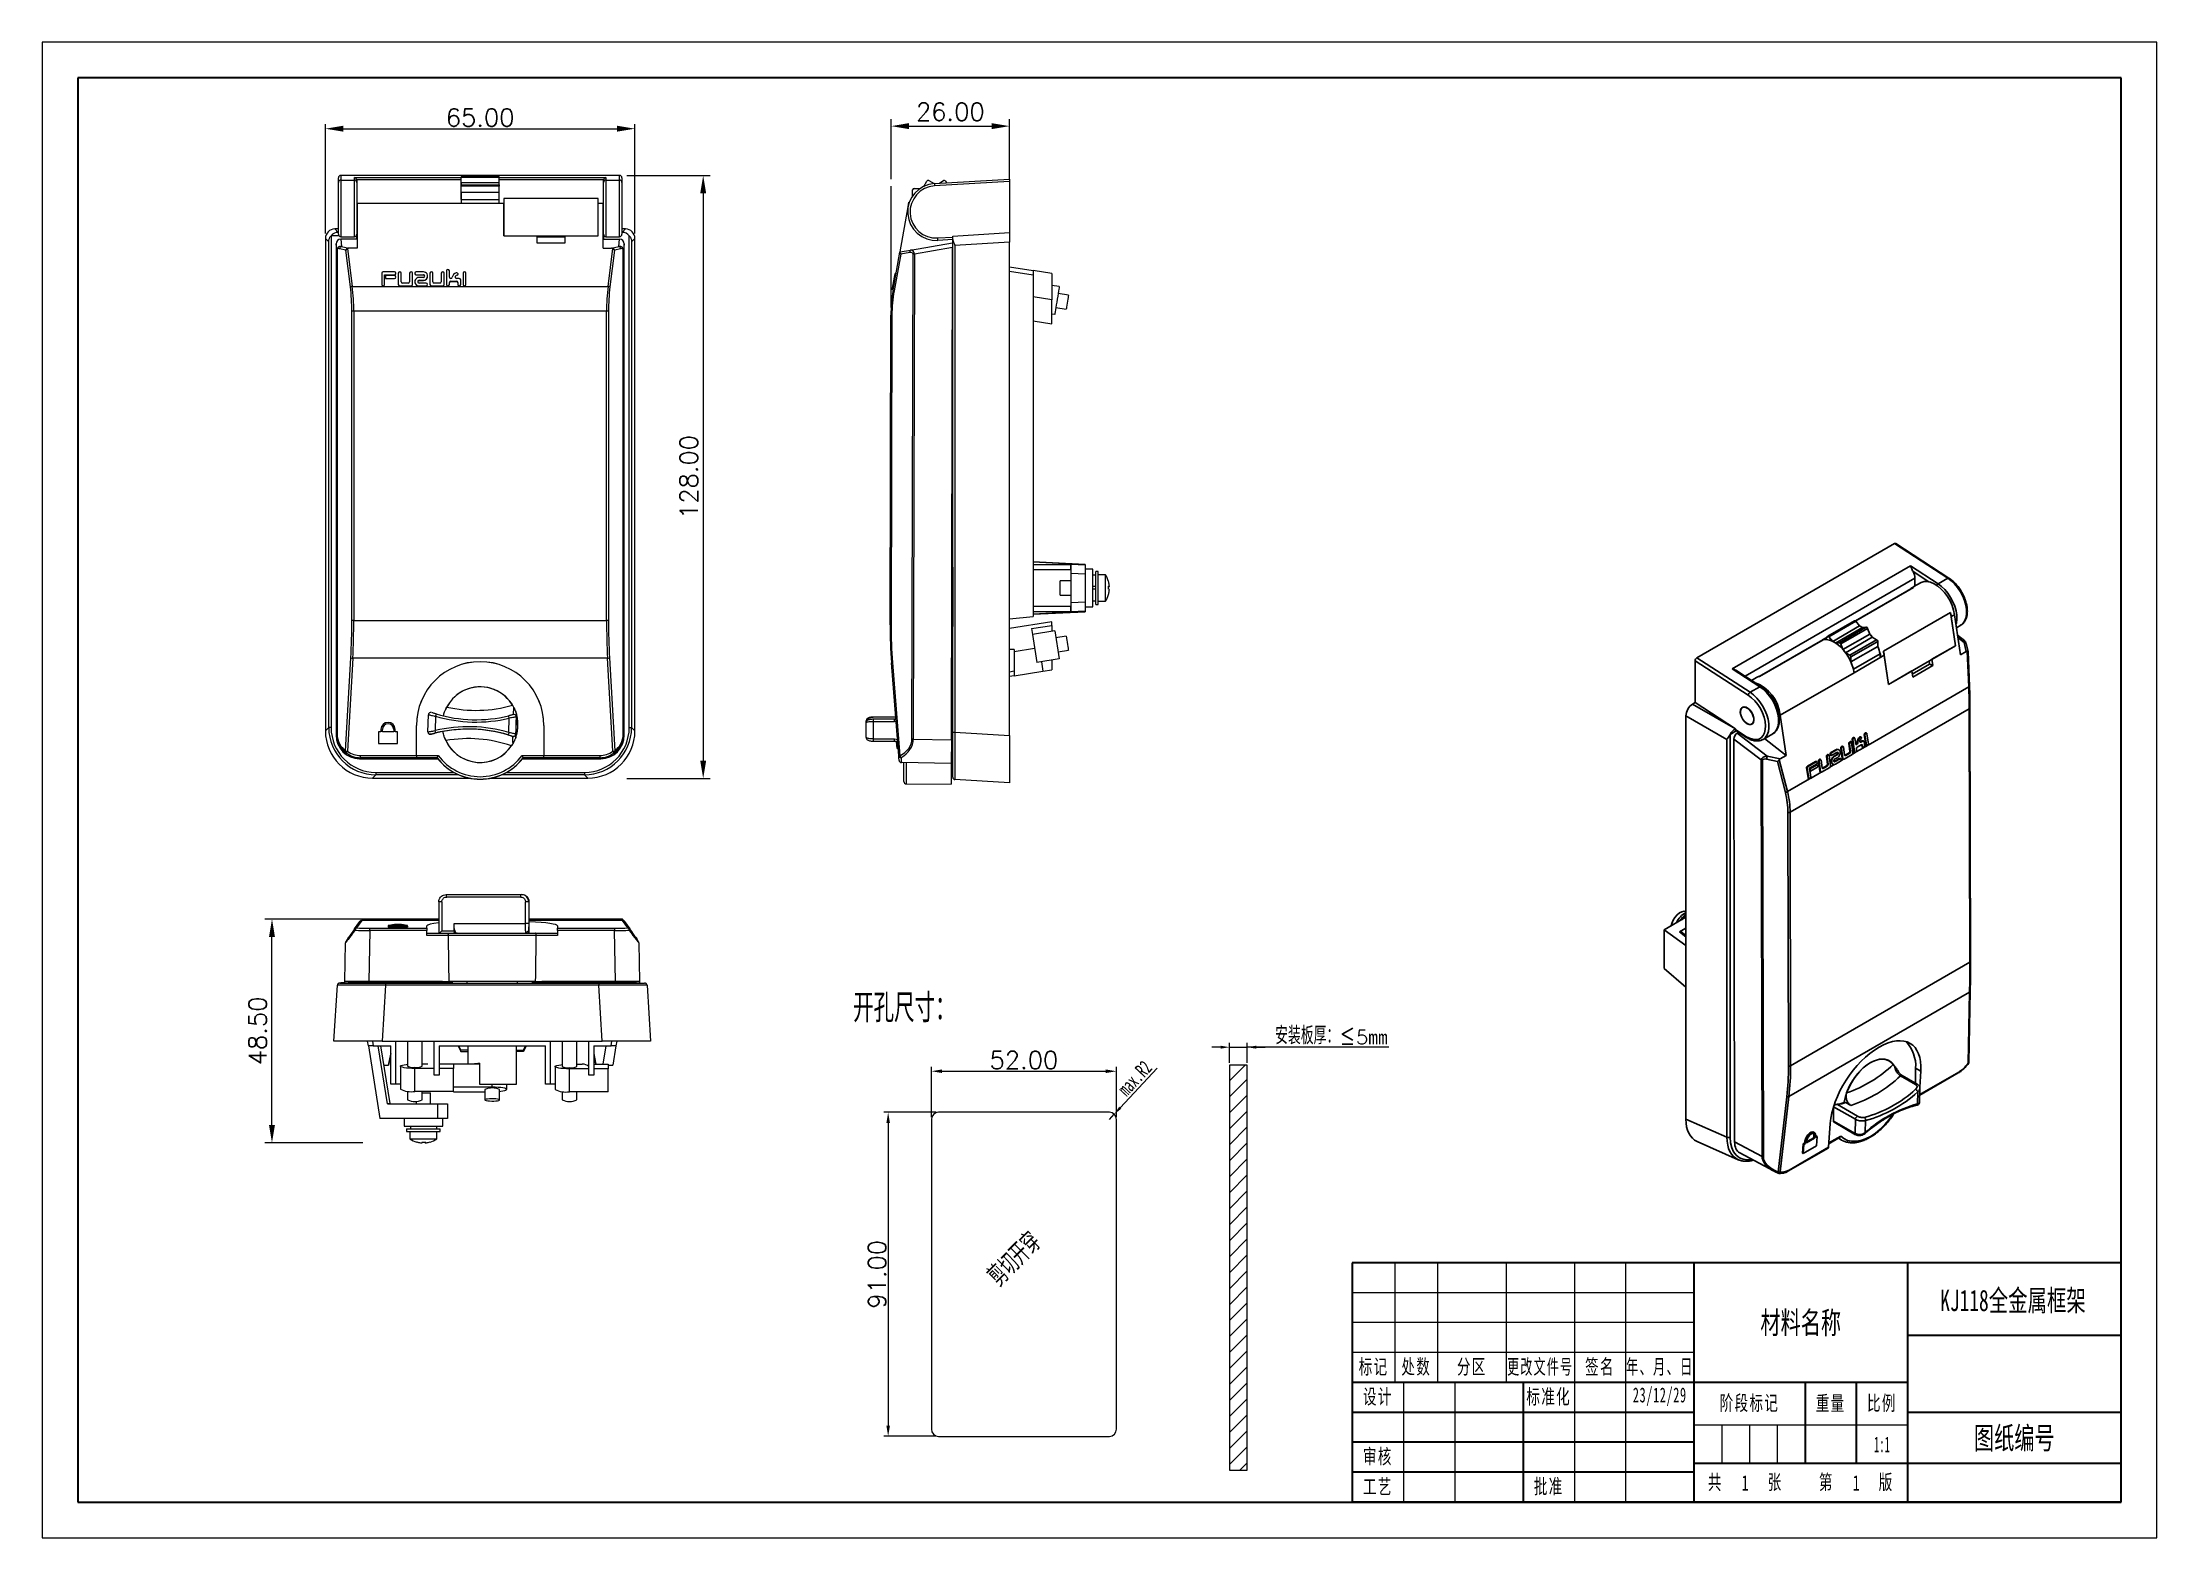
# Model space of a CAD drawing. Header units: millimetres. Extents: x 1222 to 2777, y 555 to 1864.
# Drawn here: x 1222 to 1816, y 555 to 975 of the extents above; entities outside this region: 2.
import ezdxf
from ezdxf.enums import TextEntityAlignment as Align

# ---------------------------------------------------------------- set-up
doc = ezdxf.new("R2010")
doc.units = ezdxf.units.MM
doc.linetypes.add('点画线', pattern=[18, 12, -2, 2, -2])
for name, color, linetype, lineweight in [('尺寸线层', 3, 'Continuous', 18), ('粗实线层', 7, 'Continuous', 35), ('细实线层', 7, 'Continuous', 18)]:
    doc.layers.add(name, color=color, linetype=linetype, lineweight=lineweight)
doc.styles.get("Standard").update_dxf_attribs({"font": 'txt', "bigfont": 'gbcbig.shx'})
doc.styles.add('标准', font='simfang.ttf', dxfattribs={"width": 0.667})
doc.styles.add('等轴测图文字', font='txt.shx', dxfattribs={"bigfont": 'gbcbig.shx'})
doc.dimstyles.new('ISO-25', dxfattribs={"dimtxt": 2.5, "dimasz": 2.5, "dimexe": 1.25, "dimexo": 0.625, "dimtad": 1, "dimtxsty": 'Standard', "dimcen": 2.5, "dimadec": 0, "dimazin": 0, "dimtfac": 1, "dimtmove": 1, "dimatfit": 3, "dimfxl": 1, "dimarcsym": 0})

msp = doc.modelspace()

# ---------------------------------------------------------------- texts
at = {"color": 7, "style": '等轴测图文字'}
msp.add_text('开孔尺寸：', height=8, dxfattribs=at).set_placement((1449.4146, 699.3251))
msp.add_text('剪切开穿', height=6, rotation=45, dxfattribs=at).set_placement((1490.7384, 624.6389))
at = {"layer": '尺寸线层', "color": 7, "attachment_point": 5, "line_spacing_factor": 0.963108, "style": '标准'}
for s, insert, char_height, width in [('\\T1.1;标记', (1595.6498, 602.3481), 4.17667, 21.6), ('\\T1.1;处数', (1607.6498, 602.3481), 4.17667, 21.6), ('\\T1.1;分区', (1623.2498, 602.3481), 4.17667, 36), ('\\T1.1;{\\W0.592404;更改文件号}', (1642.4498, 602.3481), 4.176667, 36), ('\\T1.1;签名', (1659.2498, 602.3481), 4.17667, 26.4), ('\\T1.1;{\\W0.605422;年、月、日}', (1676.0498, 602.3481), 4.176667, 36), ('\\T1.1;设计', (1596.8498, 593.9481), 4.17667, 26.4), ('\\T1.1;标准化', (1644.8498, 593.9481), 4.17667, 26.4), ('{\\W0.60542;\\T1.1;23/12/29}', (1676.0498, 594.1338), 4.176667, 36), ('\\T1.1;阶段标记', (1701.2498, 592.1481), 4.17667, 60), ('\\T1.1;重量', (1724.0498, 592.1481), 4.17667, 26.4), ('\\T1.1;比例', (1738.4498, 592.1481), 4.17667, 26.4), ('\\T1.1;审核', (1596.8498, 577.1481), 4.17667, 26.4), ('\\T1.1;工艺', (1596.8498, 568.7481), 4.17667, 26.4), ('\\T1.1;批准', (1644.8498, 568.7481), 4.17667, 26.4), ('\\T1.1;共', (1691.6498, 569.9481), 4.17667, 9.6), ('\\T1.1;张', (1708.4498, 569.9481), 4.17667, 9.6), ('\\T1.1;第', (1722.8498, 569.9481), 4.17667, 9.6), ('{\\T1.1;版}', (1739.6498, 569.9481), 4.17667, 9.6)]:
    msp.add_mtext(s, dxfattribs=dict(at, insert=insert, char_height=char_height, width=width))
at = {"layer": '尺寸线层', "color": 7, "style": '标准'}
for tag, text, height, width, p in [('KJ118全金属框架', '', 6, 0.667, (1775.2927, 621.1915)), ('材料名称', '', 6.2287, 0.667, (1715.6498, 614.9481)), ('1:1', '1:1', 4.3601, 0.510551, (1738.4498, 580.7481)), ('图纸编号', '', 6.2287, 0.667, (1775.6498, 582.5481)), ('1', '', 4.3601, 0.667, (1700.0498, 569.9481)), ('1', '', 4.3601, 0.667, (1731.2498, 569.9481))]:
    msp.add_attdef(tag, text=text, height=height, dxfattribs=dict(at, width=width)).set_placement(p, align=Align.MIDDLE_CENTER)

# ---------------------------------------------------------------- blocks, each defined once
blk = doc.blocks.new('$CAXA_FRAME_13B17AC1$')
at = {"layer": '粗实线层'}
for p, q in [((-287, 200), (-287, -200)), ((287, 200), (-287, 200)), ((287, -200), (287, 200)), ((-287, -200), (287, -200))]:
    blk.add_line(p, q, dxfattribs=at)
at = {"layer": '细实线层'}
for p, q in [((297, 210), (-297, 210)), ((-297, 210), (-297, -210)), ((297, -210), (297, 210)), ((-297, -210), (297, -210))]:
    blk.add_line(p, q, dxfattribs=at)
blk = doc.blocks.new('*D4')
at = {"color": 0, "lineweight": -2, "transparency": 16777216}
for p, q in [((1460.1, 936.15), (1460.1, 953)), ((1465.1, 951), (1488.38, 951)), ((1493.38, 936.15), (1493.38, 953))]:
    blk.add_line(p, q, dxfattribs=at)
at = {"color": 0, "transparency": 16777216}
for points in [[(1465.1, 951.84), (1465.1, 950.17), (1460.1, 951)], [(1488.38, 951.84), (1488.38, 950.17), (1493.38, 951)]]:
    blk.add_solid(points, dxfattribs=at)
at = {"layer": 'Defpoints', "color": 0, "transparency": 16777216}
for p in [(1493.38, 951), (1460.1, 934.15), (1493.38, 934.15)]:
    blk.add_point(p, dxfattribs=at)
at = {"color": 0, "transparency": 16777216, "insert": (1476.74, 955.03), "char_height": 5, "attachment_point": 5}
blk.add_mtext('26.00', dxfattribs=at)
blk = doc.blocks.new('*D5')
at = {"color": 0, "lineweight": -2, "transparency": 16777216}
for p, q in [((1385.82, 937.16), (1409.32, 937.16)), ((1407.32, 932.16), (1407.32, 772.76)), ((1385.82, 767.76), (1409.32, 767.76))]:
    blk.add_line(p, q, dxfattribs=at)
at = {"color": 0, "transparency": 16777216}
for points in [[(1406.48, 932.16), (1408.15, 932.16), (1407.32, 937.16)], [(1406.48, 772.76), (1408.15, 772.76), (1407.32, 767.76)]]:
    blk.add_solid(points, dxfattribs=at)
at = {"layer": 'Defpoints', "color": 0, "transparency": 16777216}
for p in [(1383.82, 937.16), (1383.82, 767.76), (1407.32, 767.76)]:
    blk.add_point(p, dxfattribs=at)
at = {"color": 0, "transparency": 16777216, "insert": (1403.29, 852.46), "char_height": 5, "attachment_point": 5, "rotation": 90}
blk.add_mtext('128.00', dxfattribs=at)
blk = doc.blocks.new('*D7')
at = {"color": 0, "lineweight": -2, "transparency": 16777216}
for p, q in [((1311.69, 728.3), (1284.18, 728.3)), ((1286.18, 670.45), (1286.18, 723.3)), ((1311.69, 665.45), (1284.18, 665.45))]:
    blk.add_line(p, q, dxfattribs=at)
at = {"color": 0, "transparency": 16777216}
for points in [[(1285.34, 723.3), (1287.01, 723.3), (1286.18, 728.3)], [(1285.34, 670.45), (1287.01, 670.45), (1286.18, 665.45)]]:
    blk.add_solid(points, dxfattribs=at)
at = {"layer": 'Defpoints', "color": 0, "transparency": 16777216}
for p in [(1286.18, 728.3), (1313.69, 728.3), (1313.69, 665.45)]:
    blk.add_point(p, dxfattribs=at)
at = {"color": 0, "transparency": 16777216, "insert": (1282.15, 696.88), "char_height": 5, "attachment_point": 5, "rotation": 90}
blk.add_mtext('48.50', dxfattribs=at)
blk = doc.blocks.new('*D8')
at = {"color": 0, "lineweight": -2, "transparency": 16777216}
for p, q in [((1472.8, 674.02), (1458.03, 674.02)), ((1459.28, 671.02), (1459.28, 586.02)), ((1472.8, 583.02), (1458.03, 583.02))]:
    blk.add_line(p, q, dxfattribs=at)
at = {"color": 0, "transparency": 16777216}
for points in [[(1458.78, 671.02), (1459.78, 671.02), (1459.28, 674.02)], [(1458.78, 586.02), (1459.78, 586.02), (1459.28, 583.02)]]:
    blk.add_solid(points, dxfattribs=at)
at = {"layer": 'Defpoints', "color": 0, "transparency": 16777216}
for p in [(1473.42, 674.02), (1459.28, 583.02), (1473.42, 583.02)]:
    blk.add_point(p, dxfattribs=at)
at = {"color": 0, "transparency": 16777216, "insert": (1456.16, 628.52), "char_height": 5, "width": 27.1638, "attachment_point": 5, "rotation": 90}
blk.add_mtext('91.00', dxfattribs=at)
blk = doc.blocks.new('*D9')
at = {"color": 0, "lineweight": -2, "transparency": 16777216}
for p, q in [((1471.42, 672.64), (1471.42, 686.81)), ((1474.42, 685.56), (1520.42, 685.56)), ((1523.42, 672.64), (1523.42, 686.81))]:
    blk.add_line(p, q, dxfattribs=at)
at = {"color": 0, "transparency": 16777216}
for points in [[(1474.42, 686.06), (1474.42, 685.06), (1471.42, 685.56)], [(1520.42, 686.06), (1520.42, 685.06), (1523.42, 685.56)]]:
    blk.add_solid(points, dxfattribs=at)
at = {"layer": 'Defpoints', "color": 0, "transparency": 16777216}
for p in [(1523.42, 685.56), (1471.42, 672.02), (1523.42, 672.02)]:
    blk.add_point(p, dxfattribs=at)
at = {"color": 0, "transparency": 16777216, "insert": (1497.42, 688.69), "char_height": 5, "width": 24.936, "attachment_point": 5}
blk.add_mtext('52.00', dxfattribs=at)
blk = doc.blocks.new('*D10')
at = {"color": 0, "lineweight": -2, "transparency": 16777216}
for p, q in [((1552.67, 692.31), (1550.17, 692.31)), ((1555.17, 687.92), (1555.17, 693.56)), ((1555.17, 692.31), (1560.17, 692.31)), ((1555.17, 692.31), (1560.17, 692.31)), ((1560.17, 687.92), (1560.17, 693.56)), ((1599.92, 692.31), (1560.17, 692.31)), ((1562.67, 692.31), (1565.17, 692.31))]:
    blk.add_line(p, q, dxfattribs=at)
at = {"color": 0, "transparency": 16777216}
for points in [[(1552.67, 692.73), (1552.67, 691.9), (1555.17, 692.31)], [(1562.67, 692.73), (1562.67, 691.9), (1560.17, 692.31)]]:
    blk.add_solid(points, dxfattribs=at)
at = {"layer": 'Defpoints', "color": 0, "transparency": 16777216}
for p in [(1560.17, 692.31), (1555.17, 687.3), (1560.17, 687.3)]:
    blk.add_point(p, dxfattribs=at)
at = {"color": 0, "transparency": 16777216, "insert": (1583.8, 695.61), "char_height": 5, "width": 52.9697, "attachment_point": 5}
blk.add_mtext('安装板厚：≤{\\H0.8x;5\\fSimSun|b0|i0|c129|p2;㎜}', dxfattribs=at)
blk = doc.blocks.new('*D11')
at = {"color": 0, "lineweight": -2, "transparency": 16777216}
for p, q in [((1534.81, 686.42), (1524.48, 675.31)), ((1521.42, 672.02), (1522.78, 673.48))]:
    blk.add_line(p, q, dxfattribs=at)
at = {"color": 0, "transparency": 16777216}
blk.add_solid([(1524.18, 675.6), (1524.79, 675.03), (1522.78, 673.48)], dxfattribs=at)
at = {"layer": 'Defpoints', "color": 0, "transparency": 16777216}
for p in [(1521.42, 672.02), (1522.78, 673.48)]:
    blk.add_point(p, dxfattribs=at)
at = {"color": 0, "transparency": 16777216, "insert": (1528.55, 683.59), "char_height": 4, "width": 45.0002, "attachment_point": 5, "rotation": 47.08351, "style": '标准'}
blk.add_mtext('max.R2 ', dxfattribs=at)
blk = doc.blocks.new('*D12')
at = {"color": 0, "lineweight": -2, "transparency": 16777216}
for p, q in [((1301.18, 920.85), (1301.18, 951.53)), ((1388.14, 920.85), (1388.14, 951.53)), ((1306.18, 950.28), (1383.14, 950.28))]:
    blk.add_line(p, q, dxfattribs=at)
at = {"color": 0, "transparency": 16777216}
for points in [[(1306.18, 951.11), (1306.18, 949.45), (1301.18, 950.28)], [(1383.14, 951.11), (1383.14, 949.45), (1388.14, 950.28)]]:
    blk.add_solid(points, dxfattribs=at)
at = {"layer": 'Defpoints', "color": 0, "transparency": 16777216}
for p in [(1388.14, 950.28), (1301.18, 920.22), (1388.14, 920.22)]:
    blk.add_point(p, dxfattribs=at)
at = {"color": 0, "transparency": 16777216, "insert": (1344.66, 953.4), "char_height": 5, "attachment_point": 5}
blk.add_mtext('65.00', dxfattribs=at)

# ---------------------------------------------------------------- dimensions: what is measured, and where the dimension line sits
at = {"color": 7}
for base, p1, p2, text, override, picture, middle in [((1388.1392, 950.2793), (1301.1849, 920.2238), (1388.1392, 920.2238), '65.00', {"dimtxt": 5, "dimasz": 5}, '*D12', (1344.662, 953.4043)), ((1523.4206, 685.5644), (1471.4206, 672.0181), (1523.4206, 672.0181), '<>.00', {"dimtxt": 5, "dimasz": 3}, '*D9', (1497.4206, 688.6894))]:
    dim = msp.add_linear_dim(base=base, p1=p1, p2=p2, text=text, dimstyle='ISO-25', override=override, dxfattribs=at)
    dim.commit()
    dim.dimension.update_dxf_attribs({"geometry": picture, "text_midpoint": middle})
dim = msp.add_linear_dim(base=(1493.3841, 951.0025), p1=(1460.1029, 934.147), p2=(1493.3841, 934.147), text='26.00', dimstyle='ISO-25', override={"dimtxt": 5, "dimasz": 5, "dimexe": 2, "dimexo": 2, "dimgap": 1.524, "dimlfac": 2, "dimzin": 0, "dimadec": 2, "dimtzin": 0})
dim.commit()
dim.dimension.update_dxf_attribs({"geometry": '*D4', "text_midpoint": (1476.7435, 955.0265)})
for base, p1, p2, text, picture, middle in [((1407.3174, 767.763), (1383.8247, 937.1585), (1383.8247, 767.763), '128.00', '*D5', (1403.2934, 852.4607)), ((1286.1766, 728.3008), (1313.6883, 665.4547), (1313.6883, 728.3008), '48.50', '*D7', (1282.1526, 696.8778))]:
    dim = msp.add_linear_dim(base=base, p1=p1, p2=p2, angle=90, text=text, dimstyle='ISO-25', override={"dimtxt": 5, "dimasz": 5, "dimexe": 2, "dimexo": 2, "dimgap": 1.524, "dimlfac": 2, "dimzin": 0, "dimadec": 2, "dimtmove": 1, "dimtzin": 0})
    dim.commit()
    dim.dimension.update_dxf_attribs({"geometry": picture, "text_midpoint": middle})
dim = msp.add_radius_dim(center=(1521.4206, 672.0181), mpoint=(1522.7824, 673.4828), text='max.<> ', dimstyle='ISO-25', override={"dimtxt": 4, "dimtxsty": '标准'}, dxfattribs=at)
dim.commit()
dim.dimension.update_dxf_attribs({"geometry": '*D11', "text_midpoint": (1528.5529, 683.5944)})
dim = msp.add_linear_dim(base=(1560.1701, 692.3148), p1=(1555.1701, 687.2999), p2=(1560.1701, 687.2999), text='安装板厚：≤{\\H0.8x;5\\fSimSun|b0|i0|c129|p2;㎜}', dimstyle='ISO-25', override={"dimtxt": 5}, dxfattribs=at)
dim.commit()
dim.dimension.update_dxf_attribs({"geometry": '*D10', "text_midpoint": (1583.7973, 692.3148), "dimtype": 160})
dim = msp.add_linear_dim(base=(1459.2829, 583.0181), p1=(1473.4206, 674.0181), p2=(1473.4206, 583.0181), angle=90, text='<>.00', dimstyle='ISO-25', override={"dimtxt": 5, "dimasz": 3}, dxfattribs=at)
dim.commit()
dim.dimension.update_dxf_attribs({"geometry": '*D8', "text_midpoint": (1456.1579, 628.5181)})

# ---------------------------------------------------------------- hatches: boundary and pattern name
at = {"linetype": '点画线'}
h = msp.add_hatch(dxfattribs=at)
h.set_pattern_fill('ANGLE', color=1, scale=1.686912)
h.set_pattern_definition([(0, (-927.538, -641.726), (0, 11.78308), [8.56951, -3.213567]), (90, (-927.538, -641.726), (-11.78308, 7e-16), [8.56951, -3.213567])])
h.paths.add_polyline_path([(1417.712, 932.105, 1), (1417.4639, 932.105, 1)])
h = msp.add_hatch()
h.set_pattern_fill('ANSI31', color=256)
h.set_pattern_definition([(45, (19.1863, 0), (-2.245064, 2.245064), [])])
h.paths.add_polyline_path([(1560.1701, 687.2999), (1555.1701, 687.2999), (1555.1701, 573.5432), (1560.1701, 573.5432)])

# ---------------------------------------------------------------- linework, layer by layer
for p, q in [((2776.9493, 1863.5294), (2776.3494, 1863.0586)), ((2777.0537, 1863.4866), (2777.3177, 1862.7722))]:
    msp.add_line(p, q, dxfattribs=at)
at = {"color": 7, "linetype": 'Continuous', "lineweight": 25}
for p, q in [((1304.8356, 935.2067), (1304.8356, 936.4934)), ((1304.8356, 920.6173), (1304.8356, 935.2067)), ((1305.4994, 937.1585), (1305.4994, 935.8693)), ((1383.8247, 937.1585), (1305.4994, 937.1585)), ((1305.4994, 935.8693), (1309.3493, 935.8693)), ((1309.3493, 935.8693), (1309.3493, 936.5396)), ((1310.0131, 935.7698), (1310.0131, 935.2067)), ((1310.0131, 935.2067), (1310.0131, 920.6173)), ((1339.3519, 935.8841), (1310.1458, 935.8841)), ((1310.1458, 929.3326), (1310.1458, 935.8841)), ((1349.9722, 936.7853), (1339.3519, 936.7853)), ((1339.3519, 936.5871), (1339.3519, 936.7853)), ((1349.9722, 936.5871), (1339.3519, 936.5871)), ((1339.3519, 935.0946), (1339.3519, 936.5871)), ((1349.9722, 935.0946), (1339.3519, 935.0946)), ((1339.3519, 934.5233), (1339.3519, 935.0946)), ((1339.3519, 935.0946), (1339.3519, 934.5276)), ((1339.3519, 934.5276), (1349.9722, 934.5276)), ((1339.3519, 934.1304), (1339.3519, 934.5276)), ((1349.9722, 934.1304), (1339.3519, 934.1304)), ((1339.3519, 932.4046), (1339.3519, 934.1304)), ((1349.9722, 936.7853), (1349.9722, 936.5871)), ((1349.9722, 935.0946), (1349.9722, 936.5871)), ((1379.1783, 935.8841), (1349.9722, 935.8841)), ((1349.9722, 934.5233), (1349.9722, 935.0946)), ((1349.9722, 934.5276), (1349.9722, 935.0946)), ((1349.9722, 934.5276), (1349.9722, 934.1304)), ((1349.9722, 932.4046), (1349.9722, 934.1304)), ((1379.1783, 935.8841), (1379.1783, 929.3326)), ((1379.311, 935.2067), (1379.311, 935.7698)), ((1379.311, 920.6173), (1379.311, 935.2067)), ((1379.9748, 936.5396), (1379.9748, 935.8693)), ((1379.9748, 935.8693), (1383.8247, 935.8693)), ((1383.8247, 935.8693), (1383.8247, 937.1585)), ((1384.4885, 936.4934), (1384.4885, 935.2067)), ((1384.4885, 935.2067), (1384.4885, 920.6173)), ((1466.155, 931.3824), (1466.1594, 933.1117)), ((1466.5595, 933.5098), (1468.2888, 933.5054)), ((1469.2861, 934.0779), (1470.1545, 935.5734)), ((1470.7, 935.7181), (1472.1955, 934.8497)), ((1472.2632, 934.8541), (1493.3841, 936.1459)), ((1493.3841, 935.4796), (1472.3038, 934.1902)), ((1473.4887, 934.9291), (1474.8452, 935.7077)), ((1475.39, 935.5603), (1475.6755, 935.0628)), ((1493.3841, 936.1459), (1493.3841, 935.4796)), ((1493.3841, 935.4796), (1493.3841, 921.0861)), ((1310.1458, 930.5739), (1310.0131, 930.5739)), ((1310.1458, 929.3326), (1310.1458, 916.7176)), ((1310.1458, 929.3326), (1339.3519, 929.3326)), ((1349.9722, 932.4046), (1339.3519, 932.4046)), ((1339.3519, 930.4212), (1339.3519, 932.4046)), ((1339.3519, 932.4046), (1339.3519, 929.3326)), ((1339.3519, 930.4212), (1349.9722, 930.4212)), ((1339.3519, 929.3326), (1349.9722, 929.3326)), ((1349.9722, 930.4212), (1349.9722, 932.4046)), ((1349.9722, 929.3326), (1349.9722, 932.4046)), ((1349.9722, 929.3326), (1351.2998, 929.3326)), ((1377.8507, 930.639), (1351.2998, 930.639)), ((1351.2998, 930.639), (1351.2998, 920.1873)), ((1351.2998, 920.1873), (1351.2998, 929.3326)), ((1377.8507, 920.1873), (1377.8507, 930.639)), ((1377.8507, 920.1873), (1377.8507, 929.3326)), ((1377.8507, 929.3326), (1379.1783, 929.3326)), ((1379.311, 930.5739), (1379.1783, 930.5739)), ((1379.1783, 916.7176), (1379.1783, 929.3326)), ((1462.616, 915.6636), (1464.8958, 928.3042)), ((1464.8958, 928.3042), (1465.1319, 929.6133)), ((1465.1319, 929.6133), (1465.2417, 929.5935)), ((1303.835, 922.1291), (1304.8128, 921.1513)), ((1304.8356, 922.1291), (1303.835, 922.1291)), ((1304.8128, 921.1513), (1304.8356, 921.1513)), ((1310.0131, 925.2637), (1310.1458, 925.2637)), ((1379.1783, 925.2637), (1379.311, 925.2637)), ((1379.311, 923.5269), (1379.1783, 923.5269)), ((1385.4891, 922.1291), (1384.4885, 922.1291)), ((1384.5147, 921.1548), (1384.4885, 921.1548)), ((1384.5147, 921.1548), (1385.4891, 922.1291)), ((1477.4212, 920.1098), (1493.3841, 921.0861)), ((1493.3841, 921.0861), (1493.3841, 918.4306)), ((1302.1211, 918.5428), (1301.1849, 919.479)), ((1301.1849, 919.479), (1301.1849, 781.1469)), ((1302.1211, 782.0831), (1302.1211, 918.5428)), ((1302.7836, 920.2146), (1302.7836, 782.0831)), ((1304.9649, 920.2238), (1302.7914, 920.2238)), ((1304.3584, 916.0763), (1304.1718, 917.9342)), ((1304.1718, 917.9342), (1304.1718, 779.9674)), ((1304.3584, 780.1807), (1304.3584, 916.0763)), ((1304.4784, 916.0772), (1304.4784, 780.1817)), ((1306.916, 916.144), (1305.1571, 916.5806)), ((1310.1458, 919.2782), (1305.4956, 919.2782)), ((1305.4956, 919.2782), (1305.7009, 917.2337)), ((1305.4994, 919.9535), (1309.3493, 919.9535)), ((1305.7009, 917.2337), (1307.7798, 916.7176)), ((1308.1982, 905.8479), (1306.916, 916.144)), ((1307.4135, 916.6323), (1308.7419, 905.9648)), ((1310.1458, 916.7176), (1307.7798, 916.7176)), ((1310.0131, 919.2782), (1310.0131, 920.6173)), ((1351.2998, 920.1873), (1377.8507, 920.1873)), ((1351.2998, 920.1873), (1360.5926, 920.1873)), ((1360.5926, 920.1873), (1360.5926, 918.2276)), ((1360.5926, 919.9517), (1368.5579, 919.9517)), ((1360.5926, 918.2276), (1368.5579, 918.2276)), ((1368.5579, 918.2276), (1368.5579, 920.1873)), ((1368.5579, 920.1873), (1377.8507, 920.1873)), ((1379.1783, 919.2782), (1383.8285, 919.2782)), ((1379.1783, 916.7176), (1381.5443, 916.7176)), ((1379.311, 920.6173), (1379.311, 919.2782)), ((1379.9748, 919.9535), (1383.8247, 919.9535)), ((1380.5822, 905.9648), (1381.9106, 916.6323)), ((1382.4081, 916.144), (1381.1259, 905.8479)), ((1381.5443, 916.7176), (1383.6232, 917.2337)), ((1384.1669, 916.5806), (1382.4081, 916.144)), ((1383.6232, 917.2337), (1383.8285, 919.2782)), ((1384.8457, 780.1817), (1384.8457, 916.0772)), ((1385.1522, 917.9342), (1384.9657, 916.0763)), ((1384.9657, 916.0763), (1384.9657, 780.1807)), ((1385.1522, 779.9674), (1385.1522, 917.9342)), ((1386.5405, 782.0831), (1386.5405, 920.2146)), ((1388.1392, 919.479), (1387.203, 918.5428)), ((1387.203, 918.5428), (1387.203, 782.0831)), ((1388.1392, 781.1469), (1388.1392, 919.479)), ((1460.6728, 904.8889), (1462.6006, 915.5782)), ((1462.8065, 915.0889), (1460.9459, 904.7718)), ((1462.616, 915.6636), (1465.5923, 916.1807)), ((1465.3247, 915.5264), (1462.8065, 915.0889)), ((1465.5923, 916.1807), (1477.3834, 918.2294)), ((1465.9536, 778.8507), (1466.2948, 915.0219)), ((1466.6647, 915.021), (1466.3235, 778.8498)), ((1477.38, 916.8827), (1466.6647, 915.021)), ((1473.1971, 919.5849), (1477.4212, 919.8432)), ((1477.4212, 919.1769), (1473.2377, 918.921)), ((1477.0336, 778.636), (1477.38, 916.8827)), ((1477.3834, 918.2294), (1477.38, 916.8827)), ((1477.3808, 917.1652), (1477.4212, 917.1651)), ((1477.3858, 919.1747), (1477.3834, 918.2294)), ((1477.4212, 919.1677), (1477.4212, 920.1098)), ((1477.4212, 780.756), (1477.4212, 919.1677)), ((1493.3841, 918.4306), (1478.0457, 917.4925)), ((1478.0457, 917.4925), (1478.0457, 780.756)), ((1493.3841, 779.8178), (1493.3841, 918.4306)), ((1317.0183, 909.67), (1317.0183, 906.5345)), ((1320.6026, 910.0619), (1317.4165, 910.0619)), ((1317.8148, 909.2781), (1320.6026, 909.2781)), ((1317.8148, 906.5345), (1317.8148, 909.2781)), ((1317.8148, 909.2309), (1320.6026, 909.2309)), ((1320.6026, 909.0168), (1318.0803, 909.0168)), ((1318.0803, 909.0168), (1318.0803, 908.2329)), ((1320.6026, 909.2309), (1320.6026, 909.2781)), ((1321.0009, 909.6229), (1321.0009, 909.67)), ((1321.6647, 909.67), (1321.6647, 906.5345)), ((1322.4612, 907.3183), (1322.4612, 909.67)), ((1324.8508, 909.67), (1324.8508, 907.3183)), ((1325.6473, 906.5345), (1325.6473, 909.67)), ((1326.3111, 909.67), (1326.3111, 909.6229)), ((1328.7007, 910.0619), (1326.7093, 910.0619)), ((1326.7093, 909.2781), (1328.7007, 909.2781)), ((1326.7093, 909.2781), (1326.7093, 909.2309)), ((1326.7093, 909.2309), (1328.7007, 909.2309)), ((1328.7007, 909.2781), (1328.7007, 909.2309)), ((1329.8955, 908.839), (1329.8955, 908.8861)), ((1330.5592, 909.67), (1330.5592, 906.5345)), ((1331.3558, 907.3183), (1331.3558, 909.67)), ((1333.7454, 909.67), (1333.7454, 907.3183)), ((1334.5419, 906.5345), (1334.5419, 909.67)), ((1335.2057, 910.3232), (1335.2057, 906.5345)), ((1336.0022, 908.6248), (1336.0022, 910.3232)), ((1337.716, 908.8861), (1337.716, 908.839)), ((1338.1737, 909.1248), (1338.1737, 909.1719)), ((1338.452, 909.4319), (1338.452, 909.479)), ((1339.8521, 909.67), (1339.8521, 906.5345)), ((1340.6486, 906.5345), (1340.6486, 909.67)), ((1461.1429, 908.9944), (1461.1901, 909.2563)), ((1461.4047, 908.9472), (1461.1429, 908.9944)), ((1461.4519, 909.209), (1461.1901, 909.2563)), ((1461.5228, 909.6018), (1461.2609, 909.649)), ((1493.3841, 911.5256), (1500.0353, 910.4721)), ((1500.0353, 909.1583), (1493.3841, 910.2117)), ((1500.0353, 910.4721), (1500.0353, 909.1583)), ((1505.2233, 909.6504), (1500.0353, 910.4721)), ((1500.0353, 909.1583), (1500.0353, 813.3221)), ((1505.2233, 909.6504), (1505.2233, 902.2429)), ((1308.7419, 905.9648), (1380.5822, 905.9648)), ((1317.0183, 906.4873), (1317.0183, 906.5345)), ((1317.4165, 906.1425), (1317.4165, 906.0954)), ((1317.8148, 906.5345), (1317.8148, 906.4873)), ((1318.0803, 908.2329), (1318.0803, 908.1858)), ((1318.0803, 908.2329), (1320.6026, 908.2329)), ((1318.0803, 908.1858), (1320.6026, 908.1858)), ((1320.6026, 908.1858), (1320.6026, 908.2329)), ((1321.0009, 908.6248), (1321.0009, 908.5777)), ((1321.6647, 906.4873), (1321.6647, 906.5345)), ((1322.0629, 906.1425), (1322.0629, 906.0954)), ((1322.0629, 906.1425), (1325.249, 906.1425)), ((1322.0629, 906.0954), (1325.249, 906.0954)), ((1324.4525, 906.9264), (1322.8595, 906.9264)), ((1325.249, 906.0954), (1325.249, 906.1425)), ((1325.6473, 906.5345), (1325.6473, 906.4873)), ((1326.3111, 907.3183), (1326.3111, 907.2712)), ((1328.7007, 908.4942), (1327.5059, 908.4942)), ((1327.5059, 907.7103), (1328.7007, 907.7103)), ((1327.5059, 907.7103), (1327.5059, 907.6632)), ((1327.5059, 907.6632), (1328.7007, 907.6632)), ((1329.4972, 906.9264), (1327.5059, 906.9264)), ((1327.5059, 906.1425), (1327.5059, 906.0954)), ((1327.5059, 906.1425), (1329.4972, 906.1425)), ((1327.5059, 906.0954), (1329.4972, 906.0954)), ((1328.7007, 907.7103), (1328.7007, 907.6632)), ((1329.4972, 906.0954), (1329.4972, 906.1425)), ((1329.8955, 906.4873), (1329.8955, 906.5345)), ((1330.5592, 906.4873), (1330.5592, 906.5345)), ((1330.9575, 906.1425), (1330.9575, 906.0954)), ((1330.9575, 906.1425), (1334.1436, 906.1425)), ((1330.9575, 906.0954), (1334.1436, 906.0954)), ((1333.3471, 906.9264), (1331.754, 906.9264)), ((1334.1436, 906.0954), (1334.1436, 906.1425)), ((1334.5419, 906.5345), (1334.5419, 906.4873)), ((1335.2057, 906.4873), (1335.2057, 906.5345)), ((1335.6039, 906.0954), (1335.6039, 906.1425)), ((1336.0022, 906.5345), (1336.0022, 907.0571)), ((1336.0022, 906.5345), (1336.0022, 906.4873)), ((1336.4394, 908.2329), (1336.4004, 908.2329)), ((1336.4004, 907.449), (1337.9935, 907.449)), ((1336.4004, 907.449), (1336.4004, 907.4019)), ((1336.4004, 907.4019), (1337.9935, 907.4019)), ((1337.9935, 907.4019), (1337.9935, 907.449)), ((1338.79, 908.2329), (1338.0129, 908.2329)), ((1338.3918, 907.0571), (1338.3918, 906.5345)), ((1338.3918, 906.4873), (1338.3918, 906.5345)), ((1338.79, 906.0954), (1338.79, 906.1425)), ((1339.1883, 906.5345), (1339.1883, 907.8409)), ((1339.1883, 906.5345), (1339.1883, 906.4873)), ((1339.8521, 906.4873), (1339.8521, 906.5345)), ((1340.2503, 906.0954), (1340.2503, 906.1425)), ((1340.6486, 906.5345), (1340.6486, 906.4873)), ((1460.6964, 905.0199), (1460.4346, 905.0671)), ((1460.5054, 905.4598), (1461.0721, 908.6017)), ((1460.5054, 905.4598), (1460.7672, 905.4126)), ((1461.3339, 908.5545), (1461.0721, 908.6017)), ((1507.3388, 905.9483), (1505.2233, 906.2834)), ((1509.9171, 903.5197), (1507.0266, 903.9775)), ((1308.6214, 812.1574), (1308.6214, 898.9951)), ((1309.1652, 898.9958), (1309.1652, 812.1581)), ((1380.1589, 898.9958), (1309.1652, 898.9958)), ((1380.1589, 812.1581), (1380.1589, 898.9958)), ((1380.7026, 898.9951), (1380.7026, 812.1574)), ((1459.8213, 810.892), (1460.0393, 897.9059)), ((1460.3229, 897.9052), (1460.1049, 810.8913)), ((1505.2233, 895.5088), (1505.2233, 902.2429)), ((1506.0902, 898.0651), (1505.2233, 898.2024)), ((1506.4023, 900.0359), (1509.2928, 899.5781)), ((1500.0353, 896.3305), (1505.2233, 895.5088)), ((1477.4212, 827.1407), (1477.3373, 793.668)), ((1514.6687, 827.9283), (1500.0353, 828.6129)), ((1500.0353, 828.5934), (1510.678, 828.0955)), ((1510.5739, 827.8295), (1500.0353, 827.8295)), ((1500.0353, 826.4992), (1510.5739, 826.4992)), ((1510.5739, 826.4992), (1510.5739, 827.8295)), ((1510.5739, 827.8295), (1510.678, 827.8295)), ((1510.5739, 826.4992), (1510.678, 826.4992)), ((1510.678, 827.9949), (1510.678, 828.0955)), ((1510.678, 827.9949), (1514.6687, 827.8128)), ((1510.678, 825.3317), (1510.678, 827.9949)), ((1514.6687, 827.9283), (1514.6687, 827.8128)), ((1514.6687, 827.8128), (1514.6687, 825.1496)), ((1516.7971, 826.5981), (1514.6687, 826.5981)), ((1516.7971, 815.9561), (1516.7971, 826.5981)), ((1518.2603, 825.9329), (1517.5952, 825.9329)), ((1517.5952, 816.6213), (1517.5952, 825.9329)), ((1518.2603, 816.6213), (1518.2603, 825.9329)), ((1510.678, 823.2725), (1507.6184, 823.2725)), ((1507.6184, 819.2817), (1507.6184, 823.2725)), ((1514.6687, 825.1496), (1510.678, 825.3317)), ((1510.678, 817.2225), (1510.678, 825.3317)), ((1514.6687, 825.1496), (1514.6687, 817.4046)), ((1517.5952, 824.8688), (1516.7971, 824.8688)), ((1517.5952, 821.7161), (1516.7971, 821.7161)), ((1516.7971, 821.0776), (1517.5952, 821.0776)), ((1520.3122, 825.0018), (1518.2603, 825.0018)), ((1520.3122, 817.5524), (1520.3122, 825.0018)), ((1521.1844, 821.7218), (1521.3951, 821.7218)), ((1510.5739, 816.055), (1500.0353, 816.055)), ((1500.0353, 814.7247), (1510.5739, 814.7247)), ((1500.0353, 813.9413), (1514.6687, 814.6259)), ((1510.678, 814.4587), (1500.0353, 813.9608)), ((1507.6184, 819.2817), (1510.678, 819.2817)), ((1510.5739, 814.7247), (1510.5739, 816.055)), ((1510.5739, 816.055), (1510.678, 816.055)), ((1510.5739, 814.7247), (1510.678, 814.7247)), ((1510.678, 817.2225), (1514.6687, 817.4046)), ((1510.678, 814.5593), (1510.678, 817.2225)), ((1514.6687, 814.7414), (1510.678, 814.5593)), ((1510.678, 814.4587), (1510.678, 814.5593)), ((1514.6687, 817.4046), (1514.6687, 814.7414)), ((1514.6687, 815.9561), (1516.7971, 815.9561)), ((1514.6687, 814.7414), (1514.6687, 814.6259)), ((1516.7971, 817.6855), (1517.5952, 817.6855)), ((1517.5952, 816.6213), (1518.2603, 816.6213)), ((1518.2603, 817.5524), (1520.3122, 817.5524)), ((1309.1652, 812.1581), (1380.1589, 812.1581)), ((1493.3841, 812.6416), (1500.0353, 813.3221)), ((1505.2233, 811.7905), (1493.3841, 809.9154)), ((1499.5251, 809.868), (1505.2233, 810.7705)), ((1506.0902, 809.2342), (1499.7837, 808.2353)), ((1499.7837, 808.2353), (1501.0322, 800.3521)), ((1505.2233, 810.7705), (1505.2233, 811.7905)), ((1505.2233, 810.7705), (1505.2233, 809.0969)), ((1506.0902, 809.2342), (1507.3388, 801.351)), ((1494.7144, 804.053), (1493.3841, 804.053)), ((1494.7144, 804.053), (1494.7144, 797.9717)), ((1509.2928, 807.7212), (1506.4023, 807.2634)), ((1507.0266, 803.3218), (1509.9171, 803.7796)), ((1306.8669, 775.5169), (1308.3277, 801.6373)), ((1308.8714, 801.5852), (1307.4106, 775.4648)), ((1380.4527, 801.5852), (1308.8714, 801.5852)), ((1381.9135, 775.4648), (1380.4527, 801.5852)), ((1380.9964, 801.6373), (1382.4572, 775.5169)), ((1462.2422, 774.1242), (1460.2172, 800.2976)), ((1460.4988, 800.3499), (1462.5238, 774.1765)), ((1493.3841, 797.761), (1494.7144, 797.9717)), ((1494.7144, 796.6578), (1493.3841, 796.4471)), ((1494.7144, 797.9717), (1494.7144, 796.6578)), ((1494.7144, 796.6578), (1502.7623, 797.9325)), ((1507.3388, 801.351), (1501.0322, 800.3521)), ((1502.3461, 800.5602), (1502.7623, 797.9325)), ((1502.7623, 797.9325), (1505.2233, 798.3223)), ((1505.2233, 801.0159), (1505.2233, 798.3223)), ((1477.3357, 793.0029), (1477.0696, 793.0035)), ((1477.0713, 793.6687), (1477.3373, 793.668)), ((1477.3373, 793.668), (1477.3357, 793.0029)), ((1330.0008, 780.8829), (1330.1272, 785.7029)), ((1332.1079, 785.2746), (1332.0015, 781.2167)), ((1352.7032, 780.6739), (1352.8096, 784.7318)), ((1353.7473, 788.3885), (1354.1517, 787.6574)), ((1354.6601, 779.3063), (1354.8341, 785.9417)), ((1354.8103, 785.0557), (1354.6839, 780.2356)), ((1354.8103, 785.0407), (1354.8103, 785.0557)), ((1354.8105, 785.0581), (1354.8105, 785.0731)), ((1354.8341, 785.9417), (1354.8341, 785.9428)), ((1461.0851, 784.4021), (1455.0991, 784.4171)), ((1461.3996, 785.015), (1455.1006, 785.0308)), ((1461.4448, 784.4302), (1461.0846, 784.4171)), ((1477.0575, 788.1808), (1477.4212, 788.1799)), ((1301.1849, 781.1469), (1302.1211, 782.0831)), ((1302.7836, 782.0831), (1302.1211, 782.0831)), ((1304.1718, 779.9674), (1304.3584, 780.1807)), ((1316.7835, 780.9019), (1316.1198, 780.9019)), ((1316.1198, 780.8814), (1316.1198, 780.9019)), ((1316.1198, 780.8814), (1316.1198, 777.5725)), ((1316.7835, 780.8814), (1316.1198, 780.8814)), ((1316.7835, 781.5432), (1316.7835, 781.5637)), ((1316.7835, 781.5432), (1316.7835, 780.8814)), ((1317.1818, 780.8814), (1317.1818, 781.5432)), ((1320.3679, 780.9019), (1317.1818, 780.9019)), ((1320.3679, 780.8814), (1317.1818, 780.8814)), ((1320.3679, 781.5432), (1320.3679, 780.8814)), ((1320.7662, 781.5432), (1320.7662, 781.5637)), ((1320.7662, 780.8814), (1320.7662, 781.5432)), ((1321.43, 780.9019), (1320.7662, 780.9019)), ((1321.43, 780.8814), (1320.7662, 780.8814)), ((1321.43, 780.8814), (1321.43, 780.9019)), ((1321.43, 777.5725), (1321.43, 780.8814)), ((1326.7402, 774.2226), (1326.7402, 782.6619)), ((1330.0006, 780.8655), (1330.0006, 780.8438)), ((1330.8419, 780.2259), (1330.8419, 780.2059)), ((1334.2142, 780.9835), (1334.2142, 780.9884)), ((1353.8096, 779.6086), (1353.8096, 779.6236)), ((1354.6601, 779.3063), (1354.6601, 779.3074)), ((1354.6839, 780.2356), (1354.6839, 780.2207)), ((1362.5839, 782.6619), (1362.5839, 774.2226)), ((1384.9657, 780.1807), (1385.1522, 779.9674)), ((1386.5405, 782.0831), (1387.203, 782.0831)), ((1387.203, 782.0831), (1388.1392, 781.1469)), ((1453.091, 779.3439), (1453.1012, 783.41)), ((1453.1012, 783.41), (1453.1025, 783.954)), ((1455.0836, 778.2571), (1461.0697, 778.2421)), ((1455.0974, 783.7346), (1455.0853, 778.9048)), ((1455.0853, 778.9048), (1461.0713, 778.8898)), ((1461.0834, 783.7196), (1455.0974, 783.7346)), ((1461.8119, 776.2362), (1461.6628, 778.1633)), ((1466.3235, 778.8498), (1477.0336, 778.636)), ((1477.0336, 778.636), (1477.017, 771.9858)), ((1477.4212, 780.756), (1478.0457, 780.756)), ((1477.4212, 768.1422), (1477.4212, 780.756)), ((1478.0457, 780.756), (1493.3841, 779.8178)), ((1493.3841, 779.8178), (1493.3841, 766.5402)), ((1311.053, 773.6101), (1310.8086, 773.3307)), ((1310.8086, 773.3307), (1332.7307, 773.3307)), ((1311.053, 774.2226), (1326.7402, 774.2226)), ((1311.053, 773.6101), (1311.053, 774.2226)), ((1326.7402, 773.6101), (1311.053, 773.6101)), ((1316.1198, 777.5725), (1321.43, 777.5725)), ((1326.7402, 774.248), (1332.8896, 774.248)), ((1326.7402, 774.2226), (1326.7402, 773.6101)), ((1326.7402, 773.5827), (1326.7402, 773.6101)), ((1332.5582, 773.5827), (1326.7402, 773.5827)), ((1332.5582, 773.5824), (1332.5582, 773.5827)), ((1356.4344, 774.248), (1362.5839, 774.248)), ((1356.5934, 773.3307), (1378.5155, 773.3307)), ((1356.7659, 773.5827), (1356.7659, 773.5824)), ((1362.5839, 773.5827), (1356.7659, 773.5827)), ((1362.5839, 774.2226), (1378.2711, 774.2226)), ((1362.5839, 773.6101), (1362.5839, 774.2226)), ((1378.2711, 773.6101), (1362.5839, 773.6101)), ((1362.5839, 773.6101), (1362.5839, 773.5827)), ((1378.2711, 774.2226), (1378.2711, 773.6101)), ((1378.5155, 773.3307), (1378.2711, 773.6101)), ((1461.8119, 776.2362), (1462.0772, 776.2567)), ((1477.017, 771.9858), (1462.9883, 772.2658)), ((1477.4212, 774.8775), (1477.0242, 774.8785)), ((1315.3718, 768.8324), (1314.4356, 767.8961)), ((1314.4356, 767.8961), (1341.6125, 767.8961)), ((1315.3718, 769.4949), (1315.3718, 768.8324)), ((1347.7116, 767.8961), (1374.8885, 767.8961)), ((1373.9523, 769.4949), (1373.9523, 768.8324)), ((1374.8885, 767.8961), (1373.9523, 768.8324)), ((1464.3653, 766.2636), (1477.0026, 766.2319)), ((1477.017, 771.9858), (1477.0026, 766.2319)), ((1493.3841, 766.5402), (1478.0457, 767.4784)), ((1333.0521, 733.1316), (1333.0521, 724.3252)), ((1333.0521, 733.1316), (1333.0523, 733.1315)), ((1333.9123, 733.1332), (1333.9123, 724.9887)), ((1356.5691, 735.1485), (1356.4585, 735.1591)), ((1357.397, 727.0264), (1357.397, 733.1348)), ((1358.291, 733.1332), (1358.291, 727.0248)), ((1358.4202, 733.1209), (1358.291, 733.1332)), ((1358.4202, 727.0124), (1358.4202, 733.1209)), ((1358.4204, 733.1208), (1358.4202, 733.1209)), ((1358.4204, 727.0124), (1358.4204, 733.1208)), ((1309.3976, 725.5426), (1310.8914, 727.609)), ((1311.4473, 727.8964), (1309.9536, 725.83)), ((1333.0521, 728.3008), (1311.7474, 728.3008)), ((1313.678, 725.0686), (1313.4281, 710.7532)), ((1313.678, 725.0686), (1313.678, 725.7318)), ((1313.678, 725.7318), (1329.7183, 725.7318)), ((1329.7183, 725.0686), (1313.678, 725.0686)), ((1319.5375, 726.5308), (1318.8588, 726.5308)), ((1318.8588, 726.5308), (1318.8588, 726.2691)), ((1318.8588, 726.2691), (1324.2885, 726.2691)), ((1318.8588, 726.2691), (1318.8588, 725.9984)), ((1318.8588, 725.9984), (1324.2885, 725.9984)), ((1319.5375, 726.5832), (1319.5375, 726.5308)), ((1319.9448, 726.5308), (1319.9448, 726.5832)), ((1323.2026, 726.5308), (1319.9448, 726.5308)), ((1323.2026, 726.5832), (1323.2026, 726.5308)), ((1323.6098, 726.5308), (1323.6098, 726.5832)), ((1324.2885, 726.5308), (1323.6098, 726.5308)), ((1324.2885, 726.2691), (1324.2885, 726.5308)), ((1324.2885, 726.2691), (1324.2885, 725.9984)), ((1329.7183, 725.7318), (1329.7183, 726.3994)), ((1329.7183, 725.7318), (1329.7183, 725.0686)), ((1329.7183, 723.6601), (1329.7183, 725.0686)), ((1337.3606, 724.9867), (1337.3606, 727.0228)), ((1358.2666, 724.3304), (1358.2666, 724.7395)), ((1358.4202, 727.0124), (1358.4204, 727.0124)), ((1384.3397, 728.3008), (1358.4204, 728.3008)), ((1358.4445, 724.3299), (1358.4445, 724.7225)), ((1366.3689, 726.3994), (1366.3689, 725.7318)), ((1366.3689, 725.7318), (1382.4092, 725.7318)), ((1366.3689, 725.0686), (1366.3689, 725.7318)), ((1382.4092, 725.0686), (1366.3689, 725.0686)), ((1366.3689, 725.0686), (1366.3689, 723.6601)), ((1382.4092, 725.7318), (1382.4092, 725.0686)), ((1382.6591, 710.7532), (1382.4092, 725.0686)), ((1386.1335, 725.83), (1384.6398, 727.8964)), ((1385.1958, 727.609), (1386.6895, 725.5426)), ((1306.6419, 710.7362), (1306.8327, 721.6653)), ((1306.8784, 721.8928), (1306.867, 721.8331)), ((1307.3207, 722.5696), (1307.3207, 722.5728)), ((1329.7183, 724.3252), (1336.0062, 724.3252)), ((1335.6672, 723.6601), (1329.7183, 723.6601)), ((1335.6673, 723.6482), (1335.6672, 723.6601)), ((1360.0809, 724.3252), (1366.3689, 724.3252)), ((1360.4199, 723.6601), (1360.4199, 723.6482)), ((1366.3689, 723.6601), (1360.4199, 723.6601)), ((1388.7665, 722.5728), (1388.7665, 722.5696)), ((1389.2545, 721.6535), (1389.2091, 721.8943)), ((1389.2544, 721.6653), (1389.4452, 710.7362)), ((1303.5877, 694.0516), (1304.545, 709.7034)), ((1305.2225, 710.3407), (1318.094, 710.3407)), ((1306.6419, 710.3827), (1306.6419, 710.7362)), ((1307.7279, 710.4263), (1307.7279, 710.6978)), ((1307.7279, 710.4263), (1307.7279, 710.3407)), ((1308.2709, 710.4249), (1308.2709, 710.3407)), ((1336.8448, 710.6995), (1308.4066, 710.6995)), ((1308.4066, 710.6995), (1308.4066, 710.428)), ((1336.8448, 710.428), (1308.4066, 710.428)), ((1336.8448, 710.4266), (1308.9496, 710.4266)), ((1308.9496, 710.3834), (1336.8448, 710.3834)), ((1309.3572, 710.7396), (1309.3572, 710.743)), ((1309.3576, 710.7261), (1309.3572, 710.7022)), ((1309.3572, 710.7022), (1309.3572, 710.726)), ((1336.6047, 710.7022), (1309.3572, 710.7022)), ((1309.3572, 710.3896), (1309.3572, 710.4266)), ((1309.3572, 710.3896), (1309.3579, 710.4266)), ((1310.7107, 710.3862), (1336.8448, 710.3862)), ((1310.7144, 710.7464), (1334.1025, 710.7464)), ((1332.7147, 710.7362), (1310.7149, 710.7362)), ((1310.7149, 710.7294), (1332.4349, 710.7294)), ((1313.4281, 710.7532), (1335.8436, 710.7532)), ((1318.094, 709.7034), (1317.1367, 694.0516)), ((1318.094, 710.3407), (1318.094, 709.7034)), ((1318.094, 710.3407), (1377.9931, 710.3407)), ((1377.9931, 709.7034), (1318.094, 709.7034)), ((1332.4331, 710.7294), (1332.4331, 710.7288)), ((1332.7147, 710.7362), (1332.7147, 710.7464)), ((1336.8448, 710.3407), (1336.8448, 710.7356)), ((1355.1701, 710.7458), (1340.9171, 710.7458)), ((1359.2424, 710.7356), (1359.2424, 710.3407)), ((1387.6805, 710.6995), (1359.2424, 710.6995)), ((1387.6805, 710.428), (1359.2424, 710.428)), ((1387.1375, 710.4266), (1359.2424, 710.4266)), ((1359.2424, 710.3862), (1385.3764, 710.3862)), ((1359.2424, 710.3834), (1387.1375, 710.3834)), ((1386.7299, 710.7022), (1359.4825, 710.7022)), ((1360.2435, 710.7532), (1382.6591, 710.7532)), ((1361.9847, 710.7464), (1385.3727, 710.7464)), ((1363.3724, 710.7464), (1363.3724, 710.7362)), ((1385.3723, 710.7362), (1363.3724, 710.7362)), ((1363.6522, 710.7294), (1385.3723, 710.7294)), ((1363.654, 710.7288), (1363.654, 710.7294)), ((1377.9931, 710.3407), (1377.9931, 709.7034)), ((1377.9931, 710.3407), (1390.8646, 710.3407)), ((1378.9504, 694.0516), (1377.9931, 709.7034)), ((1386.7293, 710.4266), (1386.7299, 710.3896)), ((1386.7299, 710.7022), (1386.7295, 710.7261)), ((1386.7299, 710.743), (1386.7299, 710.7396)), ((1386.7299, 710.726), (1386.7299, 710.7022)), ((1386.7299, 710.4266), (1386.7299, 710.3896)), ((1387.6805, 710.428), (1387.6805, 710.6995)), ((1387.8163, 710.3407), (1387.8163, 710.4249)), ((1388.3592, 710.6978), (1388.3592, 710.4263)), ((1388.3592, 710.3407), (1388.3592, 710.4263)), ((1388.7665, 710.3797), (1388.7665, 710.3407)), ((1389.4452, 710.7362), (1389.4452, 710.3827)), ((1391.5421, 709.7034), (1392.4994, 694.0516)), ((1317.1367, 694.0516), (1303.5877, 694.0516)), ((1313.2723, 692.6941), (1313.0573, 694.0516)), ((1314.613, 692.6941), (1313.2723, 692.6941)), ((1313.2723, 692.6941), (1316.4973, 672.3319)), ((1314.398, 694.0516), (1314.613, 692.6941)), ((1314.613, 692.6941), (1319.5375, 692.6941)), ((1318.6011, 676.4042), (1316.021, 692.6941)), ((1316.7082, 692.6941), (1319.2714, 676.5104)), ((1317.1367, 694.0516), (1378.9504, 694.0516)), ((1319.5375, 690.5685), (1318.9171, 687.2644)), ((1318.9576, 687.2644), (1319.5375, 690.3531)), ((1319.5375, 681.9704), (1319.5375, 692.6941)), ((1320.895, 694.0516), (1320.895, 681.9704)), ((1324.2885, 694.0516), (1324.2885, 686.9752)), ((1328.3608, 686.9752), (1328.3608, 694.0516)), ((1331.7544, 684.4817), (1331.7544, 694.0516)), ((1333.1118, 692.6941), (1362.9753, 692.6941)), ((1333.1118, 692.6941), (1333.1118, 684.4817)), ((1338.4818, 692.6941), (1339.2203, 691.0791)), ((1339.2203, 691.5038), (1338.676, 692.6941)), ((1341.2564, 691.5038), (1339.2203, 691.5038)), ((1339.2203, 691.0791), (1339.2203, 691.5038)), ((1339.2203, 691.0791), (1341.2564, 691.0791)), ((1341.2564, 687.5212), (1341.2564, 692.6941)), ((1354.8307, 681.9704), (1354.8307, 692.6941)), ((1354.8307, 691.5038), (1356.8669, 691.5038)), ((1356.8669, 691.0791), (1354.8307, 691.0791)), ((1357.6053, 692.6941), (1356.8669, 691.0791)), ((1356.8669, 691.5038), (1357.4111, 692.6941)), ((1356.8669, 691.0791), (1356.8669, 691.5038)), ((1362.9753, 681.9704), (1362.9753, 692.6941)), ((1364.3327, 694.0516), (1364.3327, 681.9704)), ((1367.7263, 694.0516), (1367.7263, 686.8842)), ((1371.7986, 686.8842), (1371.7986, 694.0516)), ((1375.1922, 684.4817), (1375.1922, 694.0516)), ((1376.5496, 692.6941), (1376.5496, 684.4817)), ((1376.5496, 692.6941), (1381.4741, 692.6941)), ((1376.5496, 690.5685), (1377.1218, 687.5212)), ((1376.5496, 690.3531), (1377.0813, 687.5212)), ((1392.4994, 694.0516), (1378.9504, 694.0516)), ((1379.2468, 687.5212), (1380.0661, 692.6941)), ((1381.4741, 692.6941), (1381.6891, 694.0516)), ((1382.8148, 692.6941), (1381.4741, 692.6941)), ((1382.8148, 692.6941), (1381.9549, 687.2644)), ((1383.0298, 694.0516), (1382.8148, 692.6941)), ((1317.5682, 687.2644), (1318.9171, 687.2644)), ((1318.957, 687.2644), (1318.9171, 687.2644)), ((1322.2524, 686.9752), (1322.2524, 680.5397)), ((1326.3247, 679.9027), (1326.3247, 686.3381)), ((1331.7544, 686.3381), (1326.3247, 686.3381)), ((1328.3608, 687.6122), (1329.9161, 687.6122)), ((1333.1118, 684.4817), (1331.7544, 684.4817)), ((1333.1118, 687.6122), (1337.1841, 687.6122)), ((1337.1841, 686.3381), (1333.1118, 686.3381)), ((1337.1841, 687.6122), (1337.1841, 686.3381)), ((1344.4521, 687.5212), (1337.1841, 687.5212)), ((1337.1841, 679.9027), (1337.1841, 686.3381)), ((1344.4521, 687.7851), (1344.4521, 681.9704)), ((1365.6902, 686.8842), (1365.6902, 680.4487)), ((1369.7624, 679.8117), (1369.7624, 686.2471)), ((1375.1922, 686.2471), (1369.7624, 686.2471)), ((1371.7986, 687.5212), (1373.3539, 687.5212)), ((1376.5496, 684.4817), (1375.1922, 684.4817)), ((1376.5496, 687.5212), (1380.6219, 687.5212)), ((1380.6219, 686.2471), (1376.5496, 686.2471)), ((1380.6219, 687.5212), (1380.6219, 686.2471)), ((1380.6219, 687.2644), (1381.9549, 687.2644)), ((1380.6219, 679.8117), (1380.6219, 686.2471)), ((1320.895, 681.9704), (1319.5375, 681.9704)), ((1322.2524, 681.9704), (1320.895, 681.9704)), ((1324.2885, 679.988), (1324.2885, 677.4991)), ((1337.1841, 679.9027), (1326.3247, 679.9027)), ((1326.6781, 677.1855), (1326.6781, 676.4042)), ((1328.3608, 677.4991), (1328.3608, 679.9027)), ((1328.3608, 679.5263), (1330.7504, 679.5263)), ((1330.7504, 676.4042), (1330.7504, 679.5263)), ((1348.0436, 681.0858), (1337.1841, 681.0858)), ((1337.1841, 679.9027), (1337.1841, 679.8117)), ((1337.1841, 679.8117), (1346.0074, 679.8117)), ((1344.4521, 681.9704), (1354.8307, 681.9704)), ((1346.0074, 680.4487), (1346.0074, 677.4991)), ((1350.0797, 677.4991), (1350.0797, 680.4487)), ((1352.1159, 680.4487), (1352.1159, 681.9704)), ((1364.3327, 681.9704), (1362.9753, 681.9704)), ((1365.6902, 681.9704), (1364.3327, 681.9704)), ((1367.7263, 679.897), (1367.7263, 677.4991)), ((1380.6219, 679.8117), (1369.7624, 679.8117)), ((1371.7986, 677.4991), (1371.7986, 679.8117)), ((1332.8061, 672.3319), (1316.4973, 672.3319)), ((1319.2714, 676.5104), (1318.6011, 676.4042)), ((1318.6011, 676.4042), (1332.8061, 676.4042)), ((1323.2845, 672.3319), (1323.2845, 670.16)), ((1332.8061, 672.3319), (1332.8061, 676.4042)), ((1332.8061, 676.4042), (1335.5014, 676.4042)), ((1335.5014, 672.3319), (1332.8061, 672.3319)), ((1334.1439, 670.16), (1334.1439, 672.3319)), ((1335.5014, 676.4042), (1335.5014, 672.3319)), ((1323.2845, 670.16), (1334.1439, 670.16)), ((1323.9632, 669.3456), (1323.9632, 668.6669)), ((1323.9632, 669.3456), (1333.4652, 669.3456)), ((1323.9632, 668.6669), (1333.4652, 668.6669)), ((1324.9134, 668.6669), (1324.9134, 666.5731)), ((1324.9134, 666.5731), (1332.515, 666.5731)), ((1325.0492, 670.16), (1325.0492, 669.3456)), ((1329.168, 665.6831), (1329.168, 665.468)), ((1332.3736, 670.16), (1332.3736, 669.3456)), ((1332.515, 666.5731), (1332.515, 668.6669)), ((1333.4652, 668.6669), (1333.4652, 669.3456))]:
    msp.add_line(p, q, dxfattribs=at)
at = {"color": 8, "linetype": 'Continuous', "lineweight": 25}
for p, q in [((1305.4994, 935.8693), (1305.4994, 919.9535)), ((1309.3493, 936.5396), (1339.3519, 936.5396)), ((1309.3493, 919.9535), (1309.3493, 935.8693)), ((1310.1458, 933.8894), (1310.0131, 933.8894)), ((1349.9722, 936.5396), (1379.9748, 936.5396)), ((1379.311, 933.8894), (1379.1783, 933.8894)), ((1379.9748, 935.8693), (1379.9748, 919.9535)), ((1383.8247, 919.9535), (1383.8247, 935.8693)), ((1310.0131, 922.8231), (1310.1458, 922.8231)), ((1379.1783, 922.8231), (1379.311, 922.8231)), ((1310.1458, 920.2052), (1310.0131, 920.2052)), ((1379.311, 920.2052), (1379.1783, 920.2052)), ((1477.4212, 916.4999), (1477.3791, 916.5001)), ((1505.2233, 902.2429), (1500.0353, 903.0646)), ((1521.1843, 821.7225), (1521.3928, 821.7225)), ((1521.3928, 821.6284), (1521.188, 821.6284)), ((1521.3928, 820.4568), (1521.3869, 820.4568)), ((1500.4079, 804.2937), (1494.7144, 803.3919)), ((1354.8103, 785.0407), (1354.8105, 785.0581)), ((1453.7693, 784.5899), (1453.7681, 784.1363)), ((1461.4022, 784.9806), (1455.1005, 784.9964)), ((1477.4212, 784.1892), (1477.0475, 784.1901)), ((1353.7481, 779.6451), (1353.8096, 779.6236)), ((1461.0713, 778.8898), (1461.8844, 778.748)), ((1461.4944, 783.7891), (1461.0834, 783.7196)), ((1477.0342, 778.8692), (1477.4212, 778.8682)), ((1315.3718, 769.4949), (1337.2745, 769.4949)), ((1338.626, 768.8324), (1315.3718, 768.8324)), ((1373.9523, 768.8324), (1350.6981, 768.8324)), ((1352.0496, 769.4949), (1373.9523, 769.4949)), ((1333.0521, 727.8964), (1311.4473, 727.8964)), ((1384.6398, 727.8964), (1358.4204, 727.8964)), ((1308.9496, 710.3834), (1308.9496, 710.3407)), ((1309.3572, 710.7396), (1309.3573, 710.7431)), ((1310.7115, 710.4266), (1310.7107, 710.3862)), ((1310.715, 710.7464), (1310.7149, 710.7362)), ((1340.9171, 710.7458), (1340.9171, 710.3407)), ((1355.1701, 710.3407), (1355.1701, 710.7458)), ((1385.3723, 710.7362), (1385.3721, 710.7464)), ((1385.3764, 710.3862), (1385.3757, 710.4266)), ((1386.7298, 710.7431), (1386.7299, 710.7396)), ((1387.1375, 710.3407), (1387.1375, 710.3834)), ((1318.957, 687.2644), (1319.5375, 690.3562)), ((1376.5496, 690.3562), (1377.0819, 687.5212)), ((1348.0436, 681.0858), (1348.0436, 681.9704)), ((1327.8772, 665.4704), (1327.8772, 665.4764)), ((1329.0727, 665.4704), (1329.0727, 665.6793)), ((1329.1687, 665.6831), (1329.1687, 665.4704))]:
    msp.add_line(p, q, dxfattribs=at)
msp.add_line((1460.1029, 900.061), (1460.1029, 934.147))
at = {"color": 18, "linetype": 'Continuous', "lineweight": 30, "true_color": 0x000000}
for p, q in [((1741.9998, 833.7387), (1686.4483, 801.6695)), ((1756.9492, 824.0527), (1741.9998, 833.7387)), ((1757.2825, 824.0854), (1742.3421, 833.7656)), ((1696.3554, 798.596), (1746.4459, 827.5126)), ((1746.4459, 827.5126), (1754.2187, 822.4764)), ((1751.6212, 823.0379), (1747.1896, 825.9093)), ((1747.7432, 824.0496), (1699.9961, 796.4858)), ((1747.2472, 821.3944), (1731.0257, 812.0299)), ((1747.3357, 821.4414), (1731.0905, 812.0632)), ((1746.5342, 821.1515), (1747.4758, 821.695)), ((1746.5342, 821.1515), (1746.6807, 821.0673)), ((1747.4758, 821.695), (1747.3877, 821.6441)), ((1749.3146, 822.7571), (1747.4315, 821.67)), ((1747.7432, 821.85), (1747.7432, 824.0496)), ((1754.2187, 822.4764), (1756.9492, 824.0527)), ((1757.6821, 814.4379), (1738.8511, 803.567)), ((1757.7599, 814.4093), (1738.9289, 803.5383)), ((1757.7599, 814.4093), (1757.6821, 814.4379)), ((1759.0968, 805.0774), (1757.7599, 814.4093)), ((1757.927, 813.2428), (1758.8685, 813.7863)), ((1760.4821, 802.5231), (1758.8685, 813.7863)), ((1730.7718, 812.0892), (1723.2394, 807.7409)), ((1731.1122, 811.945), (1723.5798, 807.5966)), ((1732.1737, 810.6285), (1724.6413, 806.2801)), ((1732.9877, 810.161), (1725.4553, 805.8126)), ((1726.5138, 805.9113), (1734.0462, 810.2597)), ((1734.4323, 809.9185), (1726.8999, 805.5702)), ((1735.0469, 808.3414), (1727.5145, 803.993)), ((1732.1737, 810.6285), (1731.1122, 811.945)), ((1734.0462, 810.2597), (1732.9877, 810.161)), ((1735.0469, 808.3414), (1734.4323, 809.9185)), ((1759.0968, 805.0774), (1757.927, 813.2428)), ((1759.393, 810.1252), (1760.5987, 810.8212)), ((1761.7071, 806.4376), (1759.6895, 808.0557)), ((1721.8254, 806.7187), (1703.9359, 796.3913)), ((1721.9139, 806.7657), (1704.0244, 796.4383)), ((1721.7564, 806.73), (1723.0324, 807.4666)), ((1721.7564, 806.73), (1721.7565, 806.6789)), ((1723.1942, 807.6987), (1722.5848, 806.8246)), ((1724.6413, 806.2801), (1723.5798, 807.5966)), ((1726.5138, 805.9113), (1725.4553, 805.8126)), ((1727.5145, 803.993), (1726.8999, 805.5702)), ((1735.7528, 807.466), (1728.2204, 803.1176)), ((1729.4445, 802.4145), (1728.2204, 803.1176)), ((1729.4445, 802.4145), (1736.9769, 806.7629)), ((1737.26, 806.2741), (1729.7276, 801.9257)), ((1729.7307, 800.5105), (1729.7276, 801.9257)), ((1737.2631, 804.8589), (1729.7307, 800.5105)), ((1730.4257, 798.4849), (1737.9581, 802.8332)), ((1736.9769, 806.7629), (1735.7528, 807.466)), ((1737.2631, 804.8589), (1737.26, 806.2741)), ((1737.9601, 801.9), (1737.9581, 802.8332)), ((1737.9601, 801.9), (1738.1544, 801.8283)), ((1738.1544, 801.8283), (1739.096, 802.3719)), ((1738.9289, 803.5383), (1738.8511, 803.567)), ((1738.9289, 803.5383), (1740.2658, 794.2065)), ((1740.2658, 794.2065), (1739.096, 802.3719)), ((1740.2658, 794.2065), (1759.0968, 805.0774)), ((1752.5059, 801.2726), (1759.0968, 805.0774)), ((1761.528, 805.9818), (1759.7865, 807.3784)), ((1760.4821, 802.5231), (1762.1602, 803.4918)), ((1762.1602, 803.4918), (1761.528, 805.9818)), ((1762.6437, 803.4867), (1762.0927, 805.6565)), ((1762.8533, 793.4972), (1762.4309, 803.5657)), ((1763.0552, 793.6961), (1762.6448, 803.479)), ((1685.9776, 800.8531), (1685.9776, 789.0887)), ((1700.8983, 791.1857), (1685.9776, 800.8531)), ((1686.4483, 801.6695), (1701.3978, 791.9835)), ((1704.1283, 793.5598), (1696.3554, 798.596)), ((1704.4615, 793.5925), (1697.4049, 798.1647)), ((1702.2814, 795.6048), (1703.2229, 796.1484)), ((1709.9079, 785.522), (1730.622, 797.48)), ((1730.622, 797.48), (1738.1544, 801.8283)), ((1740.2658, 794.2065), (1746.8566, 798.0113)), ((1746.8566, 798.0113), (1747.1073, 796.2616)), ((1746.9913, 797.0715), (1751.83, 799.8648)), ((1747.1073, 796.2616), (1752.7566, 799.5229)), ((1751.83, 799.8648), (1751.6953, 800.8047)), ((1751.83, 799.8648), (1752.7566, 799.5229)), ((1752.7566, 799.5229), (1752.5059, 801.2726)), ((1701.3978, 791.9835), (1704.1283, 793.5598)), ((1702.2371, 795.5798), (1701.7914, 795.3225)), ((1734.5494, 777.1578), (1762.8533, 793.4972)), ((1694.9089, 778.7726), (1683.3883, 785.4234)), ((1683.3883, 785.4234), (1683.3883, 672.1288)), ((1685.9776, 789.0887), (1685.2679, 788.679)), ((1685.2679, 788.679), (1697.3002, 781.7327)), ((1697.3164, 781.7421), (1685.9776, 789.0887)), ((1699.5503, 787.8788), (1699.2507, 787.7058)), ((1709.9079, 785.522), (1711.5215, 774.2587)), ((1763.0014, 787.3575), (1712.6498, 758.2902)), ((1763.1558, 716.1479), (1763.0014, 787.3575)), ((1763.3508, 716.4198), (1763.1964, 787.6294)), ((1694.9089, 667.0116), (1694.9089, 778.7726)), ((1695.8208, 780.158), (1695.8208, 667.0277)), ((1697.544, 781.1602), (1695.8263, 780.1686)), ((1704.5512, 773.0182), (1696.8345, 778.8419)), ((1696.8345, 778.8419), (1697.0797, 665.7049)), ((1697.3002, 781.7327), (1697.3164, 781.7421)), ((1697.3049, 781.5316), (1697.3164, 781.7421)), ((1697.3049, 781.5316), (1700.266, 779.6131)), ((1697.4136, 781.2447), (1700.3747, 779.3261)), ((1698.2013, 780.7343), (1697.771, 780.4859)), ((1697.771, 780.4859), (1706.2624, 774.0776)), ((1701.9136, 783.093), (1702.2132, 783.266)), ((1705.0472, 778.7521), (1704.9107, 778.6784)), ((1705.0472, 778.7521), (1707.7777, 780.3283)), ((1705.448, 778.9834), (1711.5215, 774.2587)), ((1730.1189, 778.7679), (1730.6036, 775.3851)), ((1730.3043, 778.6995), (1730.1189, 778.7679)), ((1730.3043, 778.6995), (1730.7889, 775.3167)), ((1730.3513, 779.2809), (1730.5366, 779.2125)), ((1730.725, 779.2373), (1730.5397, 779.3057)), ((1731.0864, 777.5092), (1730.8692, 779.0256)), ((1732.3086, 779.3337), (1732.1232, 779.4021)), ((1732.9285, 778.3691), (1732.3773, 778.0509)), ((1732.5836, 779.4279), (1732.3983, 779.4963)), ((1733.1138, 778.3007), (1732.5626, 777.9825)), ((1733.1138, 778.3007), (1732.9285, 778.3691)), ((1733.3023, 778.3255), (1733.1169, 778.3939)), ((1733.4979, 780.087), (1733.899, 777.2875)), ((1733.6832, 780.0186), (1733.4979, 780.087)), ((1733.6832, 780.0186), (1734.0843, 777.2191)), ((1733.7302, 780.6), (1733.9156, 780.5316)), ((1734.104, 780.5565), (1733.9187, 780.6248)), ((1734.6492, 777.5452), (1734.2482, 780.3448)), ((1704.7928, 661.5798), (1704.5512, 773.0182)), ((1704.8981, 772.9169), (1705.1396, 661.4785)), ((1709.096, 772.5444), (1706.0662, 773.2108)), ((1706.2624, 774.0776), (1709.8434, 773.29)), ((1711.3223, 763.8765), (1709.096, 772.5444)), ((1709.5946, 773.0639), (1711.9013, 764.0833)), ((1711.5215, 774.2587), (1709.8434, 773.29)), ((1719.7953, 772.5556), (1717.5356, 771.2511)), ((1719.9806, 772.4872), (1717.7209, 771.1827)), ((1719.9806, 772.4872), (1719.7953, 772.5556)), ((1720.1691, 772.512), (1719.9837, 772.5804)), ((1720.5987, 772.6405), (1720.9998, 769.8409)), ((1720.784, 772.5721), (1720.5987, 772.6405)), ((1720.784, 772.5721), (1721.1851, 769.7725)), ((1721.0163, 773.0851), (1720.831, 773.1535)), ((1721.2048, 773.1099), (1721.0194, 773.1783)), ((1721.6497, 770.7985), (1721.3489, 772.8982)), ((1722.8584, 773.945), (1723.1592, 771.8453)), ((1723.0437, 773.8766), (1722.8584, 773.945)), ((1723.0437, 773.8766), (1723.3445, 771.7769)), ((1723.0907, 774.458), (1723.2761, 774.3896)), ((1723.4645, 774.4144), (1723.2792, 774.4828)), ((1724.0097, 771.4032), (1723.6086, 774.2027)), ((1724.0794, 774.4745), (1723.8941, 774.5429)), ((1724.0383, 774.3312), (1724.2236, 774.2628)), ((1725.5388, 775.8712), (1724.1264, 775.0559)), ((1724.1264, 775.0559), (1724.3118, 774.9875)), ((1725.7241, 775.8028), (1724.3118, 774.9875)), ((1724.412, 774.2876), (1725.8243, 775.1029)), ((1725.7393, 774.4714), (1724.8919, 773.9822)), ((1725.0772, 773.9138), (1724.8919, 773.9822)), ((1725.0924, 772.5825), (1725.0064, 772.5498)), ((1725.9246, 774.403), (1725.0772, 773.9138)), ((1726.5048, 773.3978), (1725.0924, 772.5825)), ((1725.2778, 772.5141), (1725.0924, 772.5825)), ((1725.1775, 773.214), (1726.0249, 773.7031)), ((1726.6901, 773.3294), (1725.2778, 772.5141)), ((1725.378, 771.8142), (1726.7904, 772.6295)), ((1725.7241, 775.8028), (1725.5388, 775.8712)), ((1725.9246, 774.403), (1725.7393, 774.4714)), ((1726.2894, 775.8773), (1726.1041, 775.9456)), ((1726.6901, 773.3294), (1726.5048, 773.3978)), ((1726.8785, 773.3542), (1726.6932, 773.4226)), ((1726.9071, 776.2822), (1727.3081, 773.4827)), ((1727.0924, 776.2138), (1726.9071, 776.2822)), ((1726.9229, 772.7551), (1727.6805, 773.1925)), ((1727.0924, 776.2138), (1727.4935, 773.4143)), ((1727.1394, 776.7952), (1727.3247, 776.7268)), ((1727.3081, 773.4827), (1727.4935, 773.4143)), ((1727.5131, 776.7516), (1727.3278, 776.82)), ((1727.4523, 773.271), (1727.6376, 773.2026)), ((1727.9581, 774.4403), (1727.6573, 776.5399)), ((1727.8261, 773.2274), (1730.0858, 774.5319)), ((1729.2353, 774.9741), (1728.1054, 774.3218)), ((1728.1054, 774.3218), (1728.2907, 774.2534)), ((1729.4206, 774.9057), (1728.2907, 774.2534)), ((1729.1668, 777.5867), (1729.4676, 775.4871)), ((1729.3521, 777.5183), (1729.1668, 777.5867)), ((1729.4206, 774.9057), (1729.2353, 774.9741)), ((1729.3521, 777.5183), (1729.6529, 775.4187)), ((1729.3991, 778.0997), (1729.5844, 778.0313)), ((1729.4676, 775.4871), (1729.6529, 775.4187)), ((1729.7729, 778.0562), (1729.5875, 778.1245)), ((1730.3181, 775.0449), (1729.917, 777.8445)), ((1730.2183, 774.6575), (1730.976, 775.0949)), ((1730.6036, 775.3851), (1730.7889, 775.3167)), ((1730.7477, 775.1734), (1730.9331, 775.105)), ((1731.2613, 777.4066), (1731.2337, 777.3907)), ((1731.2337, 777.3907), (1731.419, 777.3223)), ((1731.254, 775.2554), (1733.2357, 776.3994)), ((1731.4466, 777.3382), (1731.2613, 777.4066)), ((1731.3538, 775.6428), (1731.287, 776.1094)), ((1731.4466, 777.3382), (1731.419, 777.3223)), ((1731.498, 777.8488), (1731.6833, 777.7804)), ((1731.5193, 776.6224), (1732.6492, 777.2747)), ((1732.3773, 778.0509), (1732.5626, 777.9825)), ((1732.7964, 777.1562), (1732.8633, 776.6896)), ((1732.9818, 777.0878), (1732.7964, 777.1562)), ((1732.8633, 776.6896), (1733.0486, 776.6212)), ((1732.9818, 777.0878), (1733.0486, 776.6212)), ((1733.0075, 776.4779), (1733.1928, 776.4095)), ((1733.6135, 776.9473), (1733.4464, 778.1138)), ((1733.5137, 776.5599), (1734.2714, 776.9973)), ((1733.899, 777.2875), (1734.0843, 777.2191)), ((1734.0432, 777.0758), (1734.2285, 777.0074)), ((1711.9013, 764.0833), (1718.0767, 767.6483)), ((1717.3033, 770.738), (1717.7043, 767.9385)), ((1717.4886, 770.6697), (1717.3033, 770.738)), ((1717.4886, 770.6697), (1717.8896, 767.8701)), ((1717.5356, 771.2511), (1717.7209, 771.1827)), ((1717.7043, 767.9385), (1717.8896, 767.8701)), ((1717.8485, 767.7268), (1718.0338, 767.6584)), ((1718.1036, 770.6458), (1720.0809, 771.7873)), ((1718.4546, 768.1962), (1718.1036, 770.6458)), ((1719.929, 771.6224), (1718.1401, 770.5896)), ((1718.1401, 770.5896), (1718.2403, 769.8898)), ((1718.3254, 770.5213), (1718.1401, 770.5896)), ((1718.4256, 769.8214), (1718.2403, 769.8898)), ((1720.1143, 771.554), (1718.3254, 770.5213)), ((1718.3254, 770.5213), (1718.4256, 769.8214)), ((1718.3548, 767.8088), (1721.3721, 769.5507)), ((1718.4256, 769.8214), (1720.2146, 770.8541)), ((1720.1143, 771.554), (1719.929, 771.6224)), ((1720.3027, 771.5788), (1720.1174, 771.6472)), ((1720.9998, 769.8409), (1721.1851, 769.7725)), ((1721.1439, 769.6292), (1721.3292, 769.5608)), ((1721.5177, 769.5856), (1723.7774, 770.8901)), ((1722.9269, 771.3323), (1721.797, 770.68)), ((1721.797, 770.68), (1721.9823, 770.6117)), ((1723.1122, 771.2639), (1721.9823, 770.6117)), ((1723.1122, 771.2639), (1722.9269, 771.3323)), ((1723.1592, 771.8453), (1723.3445, 771.7769)), ((1723.9099, 771.0157), (1725.1252, 771.7173)), ((1724.6274, 771.8081), (1724.8127, 771.7397)), ((1712.2178, 686.9733), (1712.0635, 758.1828)), ((1712.6498, 758.2902), (1712.8042, 687.0806)), ((1677.2774, 725.3181), (1683.3883, 728.7948)), ((1677.2774, 714.4454), (1677.2774, 725.3181)), ((1677.2774, 725.3181), (1683.3883, 720.8548)), ((1683.3883, 725.706), (1681.5613, 724.6665)), ((1683.3883, 723.3321), (1681.5613, 724.6665)), ((1682.0999, 724.6749), (1681.7504, 724.5284)), ((1682.0999, 724.6749), (1683.3883, 723.6512)), ((1683.3883, 709.1976), (1677.2774, 714.4454)), ((1712.8042, 687.0806), (1763.1558, 716.1479)), ((1763.0839, 707.7707), (1712.3156, 678.4628)), ((1762.6867, 687.8036), (1763.0839, 707.7707)), ((1762.883, 688.1032), (1763.2801, 708.0704)), ((1741.6412, 687.473), (1742.0204, 686.9863)), ((1747.9234, 681.8365), (1743.6865, 684.2702)), ((1748.3821, 681.962), (1744.1451, 684.3957)), ((1749.3723, 685.5558), (1747.9187, 686.3908)), ((1747.9187, 686.3908), (1747.9277, 682.223)), ((1749.3723, 685.5558), (1749.061, 681.0896)), ((1749.0653, 678.8166), (1759.8987, 685.0705)), ((1749.0691, 679.0036), (1760.0352, 685.3342)), ((1709.2612, 657.2346), (1711.7306, 678.398)), ((1712.3156, 678.4628), (1709.8462, 657.2994)), ((1748.4468, 676.3709), (1748.5151, 679.7421)), ((1749.0271, 676.9274), (1749.104, 680.7274)), ((1683.3883, 672.1288), (1694.9089, 667.0116)), ((1724.8937, 675.582), (1724.8126, 671.5777)), ((1724.8126, 671.5777), (1730.9327, 668.0624)), ((1731.0137, 672.0667), (1724.8937, 675.582)), ((1725.0115, 671.2234), (1731.0717, 667.7425)), ((1725.9835, 676.1715), (1731.6328, 672.9266)), ((1729.7571, 675.9408), (1728.3448, 676.752)), ((1730.9327, 668.0624), (1731.0137, 672.0667)), ((1733.8316, 671.7112), (1733.7633, 668.34)), ((1686.5567, 665.8277), (1698.0897, 660.7049)), ((1697.0797, 665.7049), (1704.7928, 661.5798)), ((1716.7923, 665.4178), (1716.3215, 665.1461)), ((1716.98, 665.2927), (1716.5092, 665.0209)), ((1716.8286, 665.9389), (1716.7923, 665.4178)), ((1716.98, 665.2927), (1716.7923, 665.4178)), ((1717.0163, 665.8137), (1716.8286, 665.9389)), ((1717.0163, 665.8137), (1716.98, 665.2927)), ((1719.5222, 666.7603), (1717.2625, 665.4558)), ((1717.2625, 665.4558), (1717.2988, 665.9768)), ((1719.3344, 666.8854), (1717.2794, 665.6991)), ((1719.3708, 667.4065), (1719.3344, 666.8854)), ((1719.5222, 666.7603), (1719.3344, 666.8854)), ((1719.5365, 668.291), (1719.3488, 668.4161)), ((1719.5585, 667.2813), (1719.3708, 667.4065)), ((1719.5585, 667.2813), (1719.5222, 666.7603)), ((1719.8047, 666.9233), (1719.841, 667.4444)), ((1720.2754, 667.1951), (1719.8047, 666.9233)), ((1720.0877, 667.3203), (1719.8216, 667.1667)), ((1720.2754, 667.1951), (1720.0877, 667.3203)), ((1720.0939, 664.5898), (1720.2754, 667.1951)), ((1723.4874, 664.2356), (1723.9505, 670.8801)), ((1723.5542, 665.1948), (1726.5699, 666.9358)), ((1723.5707, 665.4309), (1726.8732, 667.3374)), ((1726.2307, 666.7399), (1727.1096, 666.2351)), ((1727.2301, 666.168), (1727.1096, 666.2351)), ((1698.5301, 662.617), (1708.1804, 657.4558)), ((1712.2249, 657.549), (1723.3509, 663.9719)), ((1712.3614, 657.8127), (1723.4874, 664.2356)), ((1716.3215, 665.1461), (1716.1399, 662.5408)), ((1716.3277, 662.4157), (1716.1399, 662.5408)), ((1716.5092, 665.0209), (1716.3215, 665.1461)), ((1716.5092, 665.0209), (1716.3277, 662.4157)), ((1716.3277, 662.4157), (1720.0939, 664.5898)), ((1709.106, 657.0041), (1709.1022, 657.0088))]:
    msp.add_line(p, q, dxfattribs=at)
at = {"color": 7}
for p, q in [((1555.1701, 687.2999), (1555.1701, 573.5432)), ((1560.1701, 687.2999), (1555.1701, 687.2999)), ((1560.1701, 573.5432), (1560.1701, 687.2999)), ((1471.4206, 672.0181), (1471.4206, 585.0181)), ((1521.4206, 674.0181), (1473.4206, 674.0181)), ((1523.4206, 585.0181), (1523.4206, 672.0181)), ((1473.4206, 583.0181), (1521.4206, 583.0181)), ((1555.1701, 573.5432), (1560.1701, 573.5432))]:
    msp.add_line(p, q, dxfattribs=at)
at = {"color": 7, "linetype": 'Continuous', "lineweight": 25, "flags": 128}
for points in [[(1472.2632, 934.8541), (1472.264, 934.8414), (1472.2663, 934.8036), (1472.2701, 934.7422), (1472.2751, 934.6597), (1472.2813, 934.5591), (1472.2883, 934.4443), (1472.2959, 934.3198), (1472.3038, 934.1902)], [(1462.6006, 915.5782), (1462.6091, 915.6252), (1462.6143, 915.6539), (1462.616, 915.6636)], [(1465.5923, 916.1807), (1465.5262, 916.1579), (1465.4662, 916.1137), (1465.4142, 916.0496), (1465.3721, 915.9679), (1465.3413, 915.8713), (1465.3228, 915.763), (1465.3172, 915.6468), (1465.3247, 915.5264)], [(1466.6647, 915.021), (1466.6154, 915.0211), (1466.5665, 915.0212), (1466.5182, 915.0213), (1466.4707, 915.0214), (1466.4244, 915.0216), (1466.3795, 915.0217), (1466.3362, 915.0218), (1466.2948, 915.0219)], [(1473.2377, 918.921), (1473.237, 918.9338), (1473.2347, 918.9715), (1473.2309, 919.0329), (1473.2259, 919.1155), (1473.2197, 919.2161), (1473.2127, 919.3308), (1473.2051, 919.4554), (1473.1971, 919.5849)], [(1461.0721, 908.6017), (1461.0859, 908.6783), (1461.0992, 908.752), (1461.1114, 908.8199), (1461.1221, 908.8794), (1461.1309, 908.9283), (1461.1375, 908.9645), (1461.1415, 908.9869), (1461.1429, 908.9944)], [(1461.1901, 909.2563), (1461.2039, 909.3329), (1461.2172, 909.4066), (1461.2295, 909.4745), (1461.2402, 909.534), (1461.249, 909.5828), (1461.2555, 909.6191), (1461.2596, 909.6415), (1461.2609, 909.649)], [(1460.4346, 905.0671), (1460.4359, 905.0746), (1460.44, 905.097), (1460.4465, 905.1333), (1460.4553, 905.1821), (1460.4661, 905.2416), (1460.4783, 905.3095), (1460.4916, 905.3832), (1460.5054, 905.4598)], [(1507.3388, 905.9483), (1507.3251, 905.8622), (1507.2848, 905.6075), (1507.2195, 905.1955), (1507.1322, 904.6442), (1507.0266, 903.9775), (1506.9074, 903.2247), (1506.7797, 902.4187), (1506.6492, 901.5947), (1506.5216, 900.7887), (1506.4023, 900.0359), (1506.2968, 899.3693), (1506.2094, 898.8179), (1506.1442, 898.4059), (1506.1038, 898.1513), (1506.0902, 898.0651)], [(1509.9171, 903.5197), (1509.9086, 903.4661), (1509.8738, 903.2463), (1509.8151, 902.8757), (1509.7377, 902.3872), (1509.6486, 901.8242), (1509.5555, 901.2368), (1509.4669, 900.6771), (1509.3905, 900.1948), (1509.3332, 899.8329), (1509.3, 899.6235), (1509.2928, 899.5781)], [(1460.3229, 897.9052), (1460.2605, 897.9053), (1460.2044, 897.9055), (1460.1555, 897.9056), (1460.1145, 897.9057), (1460.0819, 897.9058), (1460.0584, 897.9058), (1460.0441, 897.9059), (1460.0393, 897.9059)], [(1460.1049, 810.8913), (1460.0424, 810.8914), (1459.9863, 810.8916), (1459.9374, 810.8917), (1459.8964, 810.8918), (1459.8639, 810.8919), (1459.8403, 810.8919), (1459.8261, 810.892), (1459.8213, 810.892)], [(1499.5251, 809.868), (1499.6017, 809.3842), (1499.6912, 808.819), (1499.7837, 808.2353)], [(1509.2928, 807.7212), (1509.3013, 807.6675), (1509.3361, 807.4477), (1509.3948, 807.0771), (1509.4722, 806.5886), (1509.5614, 806.0257), (1509.6544, 805.4382), (1509.7431, 804.8785), (1509.8194, 804.3963), (1509.8768, 804.0344), (1509.9099, 803.8249), (1509.9171, 803.7796)], [(1466.3235, 778.8498), (1466.2742, 778.8499), (1466.2253, 778.85), (1466.177, 778.8501), (1466.1295, 778.8502), (1466.0832, 778.8504), (1466.0383, 778.8505), (1465.995, 778.8506), (1465.9536, 778.8507)], [(1462.3385, 772.8795), (1462.3274, 773.0223), (1462.2948, 773.4439), (1462.2422, 774.1242)], [(1463.7019, 766.9304), (1463.7019, 766.9526), (1463.7024, 767.1302), (1463.7032, 767.4833), (1463.7045, 768.0075), (1463.7063, 768.6964), (1463.7084, 769.5418), (1463.7109, 770.5334), (1463.7137, 771.6589), (1463.7152, 772.2513)], [(1335.098, 735.1668), (1337.7199, 735.1655), (1340.3715, 735.1646), (1343.0415, 735.1641), (1345.7185, 735.164), (1348.3908, 735.1644), (1351.0471, 735.1653), (1353.6758, 735.1665), (1356.2657, 735.1682)], [(1356.0726, 734.4911), (1353.5257, 734.4895), (1350.9407, 734.4882), (1348.3286, 734.4874), (1345.7007, 734.487), (1343.0683, 734.4871), (1340.4426, 734.4875), (1337.835, 734.4884), (1335.2568, 734.4898)], [(1356.0726, 734.4911), (1356.0763, 734.6235), (1356.0873, 734.7508), (1356.1052, 734.8679), (1356.1292, 734.9706), (1356.1585, 735.0548), (1356.1918, 735.1172), (1356.2281, 735.1555), (1356.2657, 735.1682)], [(1309.3976, 725.5426), (1309.383, 725.5121), (1309.3779, 725.4757), (1309.3823, 725.4339), (1309.3961, 725.3874), (1309.4193, 725.3371), (1309.4513, 725.2837), (1309.4916, 725.2281), (1309.5397, 725.1713)], [(1333.9123, 724.9887), (1334.3393, 724.9884), (1334.7676, 724.9881), (1335.1971, 724.9878), (1335.6277, 724.9876), (1336.0594, 724.9873), (1336.4921, 724.9871), (1336.9259, 724.9869), (1337.3606, 724.9867)], [(1337.3606, 727.0228), (1339.869, 727.0219), (1342.3965, 727.0213), (1344.933, 727.0212), (1347.4684, 727.0214), (1349.9925, 727.022), (1352.4953, 727.0231), (1354.9668, 727.0245), (1357.397, 727.0264)], [(1386.5475, 725.1713), (1386.5955, 725.2281), (1386.6358, 725.2837), (1386.6678, 725.3371), (1386.691, 725.3874), (1386.7049, 725.4339), (1386.7093, 725.4757), (1386.7041, 725.5121), (1386.6895, 725.5426)], [(1360.4199, 723.6482), (1359.3255, 723.6514), (1358.1004, 723.6543), (1356.7588, 723.6568), (1355.3163, 723.659), (1353.7894, 723.6607), (1352.196, 723.6621), (1350.5544, 723.663), (1348.8838, 723.6634), (1347.2034, 723.6634), (1345.5327, 723.663), (1343.8912, 723.6621), (1342.2977, 723.6607), (1340.7709, 723.659), (1339.3283, 723.6568), (1337.9867, 723.6543), (1336.7616, 723.6514), (1335.6673, 723.6482)], [(1336.0062, 724.3252), (1337.052, 724.3284), (1338.2314, 724.3313), (1339.53, 724.3338), (1340.9322, 724.336), (1342.4208, 724.3377), (1343.9778, 724.3391), (1345.5841, 724.34), (1347.2204, 724.3404), (1348.8667, 724.3404), (1350.503, 724.34), (1352.1094, 724.3391), (1353.6663, 724.3377), (1355.1549, 724.336), (1356.5571, 724.3338), (1357.8558, 724.3313), (1359.0352, 724.3284), (1360.0809, 724.3252)], [(1360.2435, 710.7532), (1359.1497, 710.7563), (1357.9322, 710.7591), (1356.6047, 710.7615), (1355.182, 710.7636), (1353.6798, 710.7653), (1352.1148, 710.7666), (1350.5046, 710.7675), (1348.867, 710.7679), (1347.2202, 710.7679), (1345.5825, 710.7675), (1343.9723, 710.7666), (1342.4074, 710.7653), (1340.9052, 710.7636), (1339.4824, 710.7615), (1338.1549, 710.7591), (1336.9375, 710.7563), (1335.8436, 710.7532)], [(1326.3247, 686.3381), (1325.478, 686.352), (1324.6683, 686.3932), (1323.9311, 686.4598), (1323.2984, 686.5489), (1322.798, 686.6566), (1322.4517, 686.7783), (1322.2747, 686.9086), (1322.2747, 687.0417), (1322.4517, 687.172), (1322.798, 687.2937), (1323.2984, 687.4014), (1323.9311, 687.4905), (1324.2885, 687.5269)], [(1369.7624, 686.2471), (1368.9158, 686.261), (1368.1061, 686.3022), (1367.3688, 686.3688), (1366.7361, 686.4579), (1366.2357, 686.5656), (1365.8895, 686.6873), (1365.7125, 686.8176), (1365.7125, 686.9508), (1365.8895, 687.081), (1366.2357, 687.2027), (1366.7361, 687.3104), (1367.3688, 687.3995), (1367.7263, 687.4359)], [(1346.0075, 677.4961), (1346.1036, 677.4024), (1346.3721, 677.3172), (1346.7892, 677.2482), (1347.3176, 677.2015), (1347.9106, 677.1813), (1348.5154, 677.1893), (1349.0783, 677.2248), (1349.5492, 677.2847), (1349.8863, 677.3637), (1350.0597, 677.4547), (1350.054, 677.5496), (1349.8696, 677.6401), (1349.523, 677.718), (1349.0449, 677.7765), (1348.4778, 677.8103), (1347.8722, 677.8165), (1347.2818, 677.7945), (1346.759, 677.7463), (1346.3504, 677.6761), (1346.0923, 677.5901), (1346.0075, 677.4961)], [(1350.0797, 679.897), (1350.4372, 679.9333), (1351.0699, 680.0225), (1351.5703, 680.1302), (1351.9165, 680.2519), (1352.0935, 680.3821), (1352.0935, 680.5153), (1351.9165, 680.6456), (1351.5703, 680.7672), (1351.0699, 680.875), (1350.4372, 680.9641), (1349.6999, 681.0307), (1348.8902, 681.0718), (1348.0436, 681.0858)]]:
    msp.add_lwpolyline(points, dxfattribs=at)
at = {"color": 18, "linetype": 'Continuous', "lineweight": 30, "true_color": 0x000000, "flags": 128}
for points in [[(1749.3146, 822.7571), (1749.4894, 822.8496), (1750.2863, 823.0942), (1751.1786, 823.1097), (1752.1382, 822.8958), (1753.1347, 822.459), (1754.1367, 821.8133), (1755.1125, 820.9789), (1756.0315, 819.9823), (1756.8645, 818.8548), (1757.5852, 817.6321), (1758.171, 816.3528), (1758.6033, 815.0572), (1758.8685, 813.7863)], [(1754.2187, 822.4764), (1755.1926, 821.7461), (1756.1265, 820.8462), (1756.9919, 819.804), (1757.7626, 818.6512), (1758.4151, 817.4229), (1758.9296, 816.1563), (1759.2905, 814.8899), (1759.4868, 813.6623), (1759.5126, 812.5106), (1759.367, 811.47), (1759.2567, 811.0768)], [(1760.5987, 810.8212), (1760.7022, 810.8842), (1761.3152, 811.4202), (1761.7851, 812.1483), (1762.0975, 813.0463), (1762.2431, 814.0869), (1762.2173, 815.2385), (1762.021, 816.4662), (1761.6601, 817.7325), (1761.1456, 818.9991), (1760.4931, 820.2275), (1759.7224, 821.3803), (1758.857, 822.4225), (1757.9231, 823.3224), (1756.9492, 824.0527)], [(1730.7718, 812.0892), (1730.799, 812.1011), (1730.846, 812.1079), (1730.8978, 812.1007), (1730.9524, 812.0798), (1731.0077, 812.0459), (1731.0617, 812.0004), (1731.1122, 811.945)], [(1732.9877, 810.161), (1732.3113, 810.559), (1732.1737, 810.6285)], [(1735.7528, 807.466), (1735.2573, 808.0966), (1735.0469, 808.3414)], [(1721.9139, 806.7657), (1722.8061, 806.8148), (1723.7716, 806.6278), (1724.7789, 806.2106), (1725.7954, 805.5769), (1726.7881, 804.7471), (1727.7249, 803.7482), (1728.5753, 802.6126), (1729.3118, 801.3771), (1729.9105, 800.0817), (1730.352, 798.7684), (1730.622, 797.48)], [(1723.5798, 807.5966), (1723.5293, 807.652), (1723.4753, 807.6975), (1723.42, 807.7314), (1723.3654, 807.7524), (1723.3136, 807.7596), (1723.2666, 807.7528), (1723.2263, 807.7322), (1723.1942, 807.6987)], [(1700.266, 779.6131), (1701.2211, 779.0963), (1702.1545, 778.794), (1703.0344, 778.7168), (1703.8307, 778.8671), (1704.5164, 779.2398), (1705.0682, 779.8223), (1705.4671, 780.5948), (1705.6998, 781.5308), (1705.7581, 782.5986), (1705.6402, 783.7618), (1705.35, 784.9807), (1704.8975, 786.2139), (1704.298, 787.4194), (1703.572, 788.556), (1702.7441, 789.5852), (1701.8427, 790.4718), (1700.8983, 791.1857)], [(1701.3978, 791.9835), (1702.3717, 791.2532), (1703.3055, 790.3533), (1704.1709, 789.3111), (1704.9416, 788.1583), (1705.5941, 786.93), (1706.1086, 785.6634), (1706.4696, 784.397), (1706.6659, 783.1694), (1706.6917, 782.0177), (1706.5461, 780.9771), (1706.2336, 780.0791), (1705.7638, 779.351), (1705.1507, 778.815), (1705.0472, 778.7521)], [(1707.7777, 780.3283), (1707.8812, 780.3913), (1708.4943, 780.9273), (1708.9641, 781.6554), (1709.2766, 782.5534), (1709.4221, 783.594), (1709.3964, 784.7457), (1709.2, 785.9733), (1708.8391, 787.2397), (1708.3246, 788.5063), (1707.6721, 789.7346), (1706.9014, 790.8874), (1706.036, 791.9296), (1705.1022, 792.8295), (1704.1283, 793.5598)], [(1700.5821, 783.1705), (1701.151, 782.9411), (1701.6694, 782.9301), (1702.0912, 783.1386), (1702.3789, 783.5479), (1702.5069, 784.1217), (1702.4639, 784.8091), (1702.2537, 785.5489), (1701.895, 786.2754), (1701.4196, 786.9241), (1700.8698, 787.4373), (1700.2944, 787.7695), (1699.7446, 787.891), (1699.2693, 787.7912), (1698.9105, 787.4789), (1698.7003, 786.9817), (1698.6573, 786.344), (1698.7854, 785.6224), (1699.073, 784.8809), (1699.4948, 784.1855), (1700.0132, 783.598), (1700.5821, 783.1705)], [(1700.9444, 783.0564), (1701.4977, 782.9707), (1701.9614, 783.1227), (1702.2901, 783.4976), (1702.4515, 784.0587), (1702.43, 784.751), (1702.2276, 785.5068), (1701.8642, 786.252), (1701.3752, 786.9139), (1700.8086, 787.4274), (1700.2198, 787.7425), (1699.6665, 787.8282), (1699.2028, 787.6761), (1698.8742, 787.3012), (1698.7127, 786.7401), (1698.7342, 786.0478), (1698.9366, 785.2921), (1699.3001, 784.5468), (1699.789, 783.885), (1700.3556, 783.3714), (1700.9444, 783.0564)], [(1763.1863, 787.6954), (1763.1955, 787.6498), (1763.1964, 787.6294)], [(1732.5626, 777.9825), (1732.4805, 777.9506), (1732.4009, 777.9501), (1732.3305, 777.981), (1732.2751, 778.0407), (1732.2392, 778.1244), (1732.2257, 778.2252), (1732.2357, 778.3348), (1732.2685, 778.4442)], [(1732.7147, 779.2749), (1732.6875, 779.3371), (1732.6492, 779.3863), (1732.6015, 779.4202), (1732.5467, 779.4373), (1732.4873, 779.4368), (1732.4259, 779.4186), (1732.3654, 779.3838), (1732.3086, 779.3337)], [(1724.8919, 773.9822), (1724.5791, 773.7151), (1724.3368, 773.3288), (1724.2019, 772.8822), (1724.1949, 772.4432), (1724.317, 772.0787), (1724.5495, 771.8441), (1724.6274, 771.8081)], [(1725.0772, 773.9138), (1724.7644, 773.6467), (1724.5221, 773.2604), (1724.3872, 772.8138), (1724.3802, 772.3748), (1724.5023, 772.0103), (1724.7348, 771.7758), (1725.0423, 771.7069), (1725.378, 771.8142)], [(1725.2778, 772.5141), (1725.1658, 772.4783), (1725.0633, 772.5013), (1724.9858, 772.5794), (1724.9452, 772.7009), (1724.9475, 772.8473), (1724.9924, 772.9961), (1725.0732, 773.1249), (1725.1775, 773.214)], [(1726.1041, 775.9456), (1725.8745, 775.9785), (1725.5388, 775.8712)], [(1726.0249, 773.7031), (1726.3377, 773.9703), (1726.58, 774.3565), (1726.7149, 774.8032), (1726.7219, 775.2422), (1726.5998, 775.6067), (1726.3673, 775.8412), (1726.0598, 775.9101), (1725.7241, 775.8028)], [(1725.8243, 775.1029), (1725.9363, 775.1387), (1726.0388, 775.1157), (1726.1163, 775.0375), (1726.1569, 774.916), (1726.1546, 774.7697), (1726.1097, 774.6208), (1726.0289, 774.4921), (1725.9246, 774.403)], [(1728.0194, 774.2892), (1728.0493, 774.2967), (1728.1054, 774.3218)], [(1731.1477, 777.3581), (1731.1776, 777.3656), (1731.2337, 777.3907)], [(1732.2913, 778.0182), (1732.2951, 778.019), (1732.3773, 778.0509)], [(1721.711, 770.6474), (1721.7409, 770.655), (1721.797, 770.68)], [(1683.3883, 730.4128), (1682.9382, 730.4832), (1682.2879, 730.3681), (1681.6015, 730.029), (1680.9256, 729.4888), (1680.3064, 728.7844), (1679.7861, 727.9639), (1679.4, 727.0831), (1679.2152, 726.4205)], [(1763.2702, 708.1512), (1763.2792, 708.0993), (1763.2801, 708.0704)], [(1741.9884, 686.9344), (1741.9492, 687.0042), (1741.3574, 687.81), (1740.6215, 688.4151), (1739.7586, 688.8052), (1738.7891, 688.9712), (1737.7356, 688.9092), (1736.6229, 688.6205), (1735.477, 688.1121), (1734.3247, 687.3958), (1733.1932, 686.4884), (1732.1088, 685.4112), (1731.0971, 684.1894), (1730.1817, 682.8516), (1729.3842, 681.4293), (1728.7231, 679.9557), (1728.214, 678.4654), (1727.8688, 676.9933), (1727.8368, 676.8073)], [(1741.6412, 687.473), (1740.9796, 688.1606), (1740.187, 688.6457), (1739.2813, 688.9174), (1738.2831, 688.9694), (1737.2151, 688.8006), (1736.1014, 688.4147), (1734.9675, 687.8207), (1733.8391, 687.0318), (1732.7417, 686.0662), (1731.7003, 684.9456), (1730.7385, 683.6955), (1729.8781, 682.3444), (1729.1388, 680.9228), (1728.5373, 679.4631)], [(1762.7528, 687.7208), (1762.7529, 687.7211), (1762.7488, 687.7358), (1762.7265, 687.7637), (1762.6867, 687.8036)], [(1726.8732, 667.3374), (1727.7691, 666.6273), (1728.7982, 666.1432), (1729.9421, 665.8938), (1731.1804, 665.8835), (1732.4908, 666.1125), (1733.8499, 666.5768), (1735.2333, 667.2681), (1736.6162, 668.1738), (1737.9739, 669.2779), (1739.282, 670.5604), (1740.5171, 671.9986), (1741.5584, 673.4199)], [(1719.3488, 668.4161), (1719.0414, 668.5156), (1718.5934, 668.4352), (1718.1029, 668.152), (1717.6291, 667.7003), (1717.229, 667.1344), (1716.951, 666.5227), (1716.8286, 665.9389)], [(1719.841, 667.4444), (1719.7931, 667.9298), (1719.5806, 668.2584), (1719.2291, 668.3904), (1718.7812, 668.31), (1718.2907, 668.0269), (1717.8168, 667.5751), (1717.4168, 667.0093), (1717.1388, 666.3975), (1717.0163, 665.8137)], [(1717.2988, 665.9768), (1717.4181, 666.505), (1717.6913, 667.0521), (1718.0768, 667.5348), (1718.5158, 667.8796), (1718.9415, 668.034), (1719.2892, 667.9745), (1719.5058, 667.7102), (1719.5585, 667.2813)], [(1719.2132, 668.0094), (1719.3181, 667.8354), (1719.3708, 667.4065)], [(1727.1096, 666.2351), (1727.1051, 666.2377), (1726.3211, 666.7921)]]:
    msp.add_lwpolyline(points, dxfattribs=at)
at = {"color": 8, "linetype": 'Continuous', "lineweight": 25, "flags": 128}
for points in [[(1455.0991, 784.4171), (1455.099, 784.4044), (1455.0989, 784.3566), (1455.0987, 784.2761), (1455.0984, 784.1672), (1455.0981, 784.0357), (1455.0978, 783.8889), (1455.0974, 783.7346)], [(1455.1006, 785.0308), (1455.1006, 785.0281), (1455.1005, 784.9964)], [(1461.0834, 783.7196), (1461.0838, 783.8739), (1461.0842, 784.0207), (1461.0845, 784.1522), (1461.0848, 784.2611), (1461.085, 784.3416), (1461.0851, 784.3894), (1461.0851, 784.4021)], [(1330.8419, 780.2259), (1330.6891, 780.2022), (1330.5625, 780.2096)], [(1354.0828, 779.5922), (1353.9609, 779.5919), (1353.8096, 779.6236)], [(1354.6602, 780.0617), (1354.6618, 780.0676), (1354.6839, 780.2207)], [(1455.0853, 778.9048), (1455.0849, 778.7514), (1455.0845, 778.6073), (1455.0842, 778.4803), (1455.0839, 778.3773), (1455.0838, 778.3039), (1455.0837, 778.2639), (1455.0836, 778.2572)], [(1461.0697, 778.2421), (1461.0697, 778.2489), (1461.0698, 778.2889), (1461.07, 778.3623), (1461.0703, 778.4653), (1461.0706, 778.5923), (1461.0709, 778.7364), (1461.0713, 778.8898)], [(1464.3803, 772.238), (1464.3771, 770.9884), (1464.3743, 769.8613), (1464.3718, 768.8697), (1464.3697, 768.0252), (1464.368, 767.3376), (1464.3667, 766.8147), (1464.3658, 766.4628), (1464.3654, 766.2858), (1464.3653, 766.2636)]]:
    msp.add_lwpolyline(points, dxfattribs=at)
at = {"color": 7, "linetype": 'Continuous', "lineweight": 25}
for centre, radius, start, end in [((1305.4988, 935.2061), 0.6632, 89.946583, 179.9463818), ((1309.3499, 935.2061), 0.6632, 0.0536182, 90.053417), ((1379.9742, 935.2061), 0.6632, 89.946583, 179.9463818), ((1383.8253, 935.2061), 0.6632, 0.0536182, 90.053417), ((1472.7505, 926.8876), 7.9814, 93.5, 273.5), ((1472.7505, 926.8876), 7.3163, 93.5, 273.5), ((1466.5585, 933.1107), 0.3991, 89.8564319, 179.8564319), ((1470.4996, 935.373), 0.3991, 59.8564319, 149.8564319), ((1475.0439, 935.3616), 0.3991, 29.8564319, 119.8564319), ((1304.4666, 909.8635), 6.2136, 89.8911054, 90.9971469), ((1305.4994, 920.6173), 0.6638, 180, 270), ((1305.8443, 916.5614), 0.6874, 102.0415619, 178.39426), ((1309.3493, 920.6173), 0.6638, 270, 0), ((1379.9748, 920.6173), 0.6638, 180, 270), ((1383.4798, 916.5614), 0.6874, 1.60574, 77.9584381), ((1383.8247, 920.6173), 0.6638, 270, 0), ((1384.8575, 909.8635), 6.2136, 89.0028531, 90.1088946), ((1317.4134, 909.6668), 0.3951, 89.545173, 179.5375862), ((1320.6058, 909.6668), 0.3951, 0.4624119, 90.4544732), ((1320.6058, 909.6732), 0.3951, 269.545228, 359.537887), ((1320.6058, 909.6261), 0.3951, 269.5455268, 359.5375881), ((1320.6058, 908.6216), 0.3951, 0.462113, 90.454772), ((1322.0598, 909.6668), 0.3951, 89.5455314, 179.5372279), ((1322.0661, 909.6668), 0.3951, 0.4624119, 90.4544732), ((1325.2459, 909.6668), 0.3951, 89.5453499, 179.5375872), ((1325.2522, 909.6668), 0.3951, 0.4622357, 90.4546493), ((1326.7062, 909.6668), 0.3951, 89.5453499, 179.5375872), ((1326.7062, 909.6732), 0.3951, 180.4621139, 270.4549489), ((1326.7062, 909.6261), 0.3951, 180.4624128, 270.4546501), ((1328.7158, 908.8861), 1.1759, 269.2620455, 90.7379545), ((1328.7057, 908.8861), 0.392, 269.2621443, 90.7378557), ((1328.7037, 908.8355), 0.3955, 3.9255685, 90.4355541), ((1328.7101, 908.8485), 1.1854, 269.5451707, 359.537885), ((1330.9544, 909.6668), 0.3951, 89.5453499, 179.5375872), ((1330.9606, 909.6668), 0.3951, 0.4622357, 90.4546493), ((1334.1405, 909.6668), 0.3951, 89.5453507, 179.5377643), ((1334.1468, 909.6668), 0.3951, 0.4623243, 90.4546497), ((1335.6008, 910.32), 0.3951, 89.5457598, 179.5372663), ((1335.6071, 910.32), 0.3951, 0.4627337, 90.4542402), ((1338.4388, 908.2199), 1.642, 107.8993346, 168.4385722), ((1338.003, 908.5772), 0.3884, 137.6321005, 176.4558028), ((1338.0071, 908.6243), 0.3915, 138.035919, 270.840813), ((1338.4536, 908.2142), 0.9977, 106.2948676, 137.66929), ((1338.4536, 908.1671), 0.9977, 106.2948676, 137.66929), ((1338.0605, 909.4045), 0.3985, 10.7769751, 108.4981509), ((1338.0644, 909.5506), 0.3942, 286.0959545, 349.5303465), ((1338.0644, 909.5035), 0.3942, 286.0959545, 349.5303465), ((1340.2472, 909.6668), 0.3951, 89.5453503, 179.5376757), ((1340.2535, 909.6668), 0.3951, 0.4623243, 90.4546497), ((1308.9969, 903.4548), 2.5229, 95.8013401, 108.4573869), ((1317.4134, 906.5377), 0.3951, 180.4620964, 270.4544214), ((1317.4134, 906.4905), 0.3951, 180.4613905, 270.4558502), ((1317.4196, 906.5377), 0.3951, 269.5459324, 359.5379055), ((1317.4197, 906.4905), 0.3951, 269.5445036, 359.5386113), ((1320.6058, 908.628), 0.3951, 269.5455268, 359.5375881), ((1320.6058, 908.5809), 0.3951, 269.5459363, 359.5371787), ((1322.0598, 906.5377), 0.3951, 180.4624547, 270.4540631), ((1322.0598, 906.4905), 0.3951, 180.4617489, 270.4554919), ((1322.8563, 907.3215), 0.3951, 180.4613887, 270.4554964), ((1324.4557, 907.3215), 0.3951, 269.5443275, 359.5387875), ((1325.2522, 906.5377), 0.3951, 269.5457562, 359.5380816), ((1325.2522, 906.4905), 0.3951, 269.5443275, 359.5387875), ((1327.4965, 907.2808), 1.1854, 180.4621093, 270.4548943), ((1327.4907, 907.3183), 1.1759, 89.2621786, 270.7378214), ((1327.5029, 907.2677), 0.3955, 89.5648744, 176.074003), ((1327.5008, 907.3183), 0.392, 89.262085, 270.737915), ((1329.5003, 906.5313), 0.3951, 0.4626452, 90.4542399), ((1329.5003, 906.5377), 0.3951, 269.5457562, 359.5380816), ((1329.5003, 906.4905), 0.3951, 269.5443275, 359.5387875), ((1330.9544, 906.5377), 0.3951, 180.4620955, 270.4542445), ((1330.9544, 906.4905), 0.3951, 180.4613896, 270.4556733), ((1331.7509, 907.3215), 0.3951, 180.4613896, 270.4556733), ((1333.3502, 907.3215), 0.3951, 269.5445059, 359.5384312), ((1334.1467, 906.5377), 0.3951, 269.5457558, 359.5379931), ((1334.1468, 906.4905), 0.3951, 269.5443271, 359.538699), ((1335.6008, 906.5377), 0.3951, 180.4620069, 270.4542442), ((1335.6008, 906.4905), 0.3951, 180.461301, 270.4556729), ((1335.6071, 906.5377), 0.3951, 269.5457558, 359.5379931), ((1335.6071, 906.4905), 0.3951, 269.5443271, 359.538699), ((1336.3973, 908.628), 0.3951, 180.4623243, 270.4546497), ((1336.3973, 907.0539), 0.3951, 89.5453503, 179.5376757), ((1336.3973, 907.0067), 0.3951, 89.5450514, 179.5379746), ((1336.4417, 908.6295), 0.3967, 269.662633, 348.2792528), ((1337.9966, 907.0539), 0.3951, 0.4623243, 90.4546497), ((1337.9966, 907.0067), 0.3951, 0.4620254, 90.4549486), ((1338.7869, 906.5377), 0.3951, 180.4620069, 270.4542442), ((1338.7869, 906.4905), 0.3951, 180.461301, 270.4556729), ((1338.7932, 907.8377), 0.3951, 0.4623243, 90.4546497), ((1338.7932, 906.5377), 0.3951, 269.5457558, 359.5379931), ((1338.7932, 906.4905), 0.3951, 269.5443271, 359.538699), ((1340.2472, 906.5377), 0.3951, 180.4620069, 270.4542442), ((1340.2472, 906.4905), 0.3951, 180.461301, 270.4556729), ((1340.2535, 906.5377), 0.3951, 269.5457558, 359.5379931), ((1340.2535, 906.4905), 0.3951, 269.5443271, 359.538699), ((1380.3272, 903.4548), 2.5229, 71.5426131, 84.1986599), ((1499.9464, 897.8059), 39.9072, 169.7765078, 179.8564319), ((1499.5649, 897.8068), 39.2421, 169.7765078, 179.8564319), ((1460.991, 905.254), 0.4842, 228.924388, 264.6548405), ((1309.1164, 728.6365), 170.3593, 89.9836085, 90.1664779), ((1380.2076, 728.6365), 170.3593, 89.8335221, 90.0163915), ((1514.8017, 821.2771), 6.6512, 16.1267917, 34.0557977), ((1521.1699, 823.1168), 0.0223, 332.5685846, 59.3705511), ((1514.8233, 821.3004), 6.6177, 6.9168425, 16.1032464), ((1513.7644, 821.3855), 7.4276, 356.9254808, 3.0745192), ((1521.016, 820.8185), 0.9795, 67.3748844, 80.2835715), ((1521.0161, 822.5323), 0.9792, 279.7146961, 292.6268479), ((1521.016, 820.0217), 0.9794, 67.3754064, 80.284288), ((1514.8232, 821.3008), 6.6178, 343.8967769, 353.0830807), ((1514.8233, 821.2538), 6.6177, 343.8967536, 353.0831575), ((1513.7109, 821.1687), 7.481, 358.5956119, 0.8301943), ((1514.8017, 821.2771), 6.6512, 325.9442023, 343.8732083), ((1521.1442, 819.4358), 0.0474, 352.54463, 38.4859268), ((1309.1163, 640.7509), 171.4072, 89.9836463, 90.1653978), ((1380.2078, 640.7509), 171.4072, 89.8346022, 90.0163537), ((1592.8449, 810.5586), 133.0241, 179.8564319, 184.4240021), ((1592.4634, 810.5596), 132.359, 179.8564319, 184.4240021), ((1309.1322, 807.1642), 5.5851, 261.7180187, 267.3238061), ((1344.662, 782.6567), 17.9219, 0.0001486, 179.9998514), ((1380.1919, 807.1642), 5.5851, 272.6761939, 278.2819813), ((1460.5255, 799.4211), 0.9291, 91.6445893, 109.3797507), ((1344.662, 782.8884), 10.6204, 0.0001792, 156.9693965), ((1344.662, 782.8884), 10.6204, 31.190202, 152.1711657), ((1330.7908, 785.6855), 0.6638, 108.7038574, 178.4986284), ((1552.4253, 720.056), 229.7678, 163.3450077, 163.5101309), ((1343.4696, 823.5542), 39.9301, 253.4686015, 283.527341), ((1343.4696, 823.5525), 39.2663, 253.4685919, 283.5273612), ((1343.4696, 823.5276), 36.6112, 257.0579048, 286.3034629), ((1079.5764, 719.1669), 280.9896, 13.493535, 13.6285536), ((1354.1467, 785.0731), 0.6638, 358.4979149, 81.7823065), ((1344.6621, 782.8885), 10.6203, 340.2879578, 16.7079532), ((1453.7542, 783.9383), 0.6518, 88.6726373, 178.6223236), ((1304.467, 773.8738), 6.3079, 89.8970062, 90.9865215), ((1318.7749, 781.5594), 1.9913, 0.1239217, 179.8760783), ((1318.7749, 781.5389), 1.9913, 0.1239217, 179.8760783), ((1318.7749, 781.5396), 1.5931, 0.1292784, 179.8707216), ((1330.6644, 780.8655), 0.6638, 178.4981518, 261.1660794), ((1330.6645, 780.8439), 0.6639, 180.001263, 195.9848712), ((1341.3417, 742.3683), 39.2674, 100.4578647, 105.5092364), ((1341.3415, 742.3945), 39.93, 73.4685596, 103.5273829), ((1055.3622, 714.4905), 284.5728, 13.4269061, 13.5608751), ((1341.3415, 742.3927), 39.2663, 73.4685917, 103.5273613), ((1341.3415, 742.3744), 39.2663, 71.486612, 100.4577856), ((1344.662, 782.8885), 10.6204, 199.5514731, 327.7920677), ((1341.3415, 742.3678), 36.6112, 70.6924504, 99.9380336), ((1344.662, 782.8885), 10.6204, 204.824767, 325.805717), ((1577.4802, 713.784), 234.5186, 163.427867, 163.5904237), ((1354.0203, 780.2381), 0.6638, 251.4868776, 344.5888153), ((1354.0203, 780.253), 0.6638, 275.3978664, 358.4979354), ((1344.6621, 782.8885), 10.6203, 340.2697811, 359.9999766), ((1384.8571, 773.8738), 6.3079, 89.0134785, 90.1029938), ((1307.3539, 775.3637), 0.5105, 162.5351562, 227.0150388), ((1307.6717, 781.0469), 5.5882, 261.7195403, 267.3222844), ((1304.5822, 777.4677), 3.4658, 314.3704643, 324.6961757), ((1344.662, 782.8869), 15.2668, 217.5502175, 322.4497825), ((1344.662, 782.8553), 15.2668, 218.5996931, 321.4003069), ((1344.662, 782.8885), 14.603, 216.2775542, 323.7224458), ((1381.6524, 781.0469), 5.5882, 272.6777156, 278.2804597), ((1384.7419, 777.4677), 3.4658, 215.3038243, 225.6295357), ((1381.9702, 775.3637), 0.5105, 312.9849612, 17.4648438), ((1462.5504, 773.2483), 0.9286, 91.6396734, 109.3846667), ((1462.8247, 774.2391), 0.5938, 191.1581381, 276.0914194), ((1463.0016, 772.9308), 0.6651, 184.4240021, 268.8564319), ((1463.5796, 774.5152), 1.1088, 197.7842308, 231.3892071), ((1464.367, 766.9287), 0.6651, 179.8564319, 269.8564319), ((1478.0863, 768.1422), 0.6651, 180, 266.5), ((1334.4189, 734.6505), 0.8531, 349.144303, 37.2485045), ((1357.666, 631.8097), 101.3255, 89.6466091, 90.1521308), ((1309.9501, 725.1554), 0.6747, 89.701822, 144.9696781), ((1310.1766, 725.2305), 0.6396, 110.3998882, 185.31189), ((1311.4438, 727.2217), 0.6747, 89.701822, 144.9696781), ((1321.5737, 717.0689), 9.7298, 77.9204442, 102.0795558), ((1321.5737, 718.64), 8.1085, 78.410997, 101.589003), ((1357.6665, 625.7836), 101.2431, 89.6465656, 90.1524984), ((1384.6433, 727.2217), 0.6747, 35.0303219, 90.298178), ((1385.9106, 725.2305), 0.6396, 354.68811, 69.6001118), ((1386.137, 725.1554), 0.6747, 35.0303219, 90.298178), ((1307.5113, 721.6535), 0.6787, 164.333209, 179.0000328), ((1307.9994, 722.5728), 0.6787, 109.92973, 180), ((1388.0877, 722.5728), 0.6787, 0, 70.07027), ((1305.2225, 709.662), 0.6787, 90, 176.5), ((1307.667, 711.9849), 1.6418, 257.8622789, 272.1248532), ((1308.2369, 642.9823), 67.7174, 89.8564349, 90.4306997), ((1308.2369, 642.7109), 67.7174, 89.8564355, 90.4307008), ((1308.7799, 642.7088), 67.718, 89.8564363, 90.4306981), ((1308.7799, 778.1015), 67.7184, 269.5693031, 270.143562), ((1335.9333, 927.3208), 216.6196, 269.0746373, 270.177573), ((1334.8852, 509.9097), 200.8382, 90.2232917, 90.619201), ((1339.899, 304.4414), 406.3057, 89.8564357, 90.4306996), ((1356.1881, 304.4414), 406.3057, 89.5693004, 90.1435643), ((1360.1538, 927.3208), 216.6196, 269.822427, 270.9253627), ((1361.202, 509.9097), 200.8382, 89.380799, 89.7767083), ((1387.3072, 642.7088), 67.718, 89.5693019, 90.1435637), ((1387.3072, 778.1015), 67.7184, 269.856438, 270.4306969), ((1387.8502, 642.9823), 67.7174, 89.5693003, 90.1435651), ((1387.8502, 642.7109), 67.7174, 89.5692992, 90.1435645), ((1390.8646, 709.662), 0.6787, 3.5, 90), ((1325.7586, 689.7051), 3.1006, 241.6981626, 280.5198316), ((1326.8908, 689.7051), 3.1006, 259.4801423, 298.3018418), ((1346.0235, 670.3027), 17.5529, 95.1360989, 101.2009771), ((1369.1963, 689.6141), 3.1006, 241.6980965, 280.5199194), ((1370.3285, 689.6141), 3.1006, 259.4801067, 298.3018991), ((1373.5353, 685.074), 2.4539, 47.5326298, 94.2407331), ((1325.2623, 686.4456), 6.6287, 242.9950529, 279.2230108), ((1326.3282, 682.2054), 5.1264, 246.5556975, 293.3594925), ((1348.0436, 675.7467), 5.124, 66.5856843, 113.4143157), ((1368.7, 686.3546), 6.6287, 242.9950611, 279.2230134), ((1369.766, 682.2054), 5.1264, 246.5556757, 293.3595143), ((1328.7142, 672.1962), 6.7871, 235.9442023, 253.8732083), ((1328.6904, 672.1742), 6.753, 253.8967536, 263.0831575), ((1326.8353, 665.7241), 0.0484, 262.5402857, 308.4912977), ((1328.7384, 672.1743), 6.753, 253.896801, 263.08311), ((1327.4333, 665.8549), 0.9993, 337.3740182, 350.2844378), ((1328.6036, 673.3093), 7.634, 268.5956171, 270.830189), ((1328.8248, 673.2547), 7.5794, 266.9254739, 273.0745261), ((1329.9954, 665.8549), 0.9996, 189.7171043, 202.6244397), ((1328.2462, 665.8549), 0.9995, 337.3751121, 350.2833438), ((1328.738, 672.1742), 6.753, 276.9168809, 286.1032347), ((1330.5915, 665.6978), 0.0228, 242.5662922, 329.3728435), ((1328.7142, 672.1962), 6.7871, 286.1267917, 304.0557977)]:
    msp.add_arc(centre, radius, start, end, dxfattribs=at)
at = {"color": 18, "linetype": 'Continuous', "lineweight": 30, "true_color": 0x000000}
for centre, radius, start, end in [((1743.9012, 823.918), 3.8442, 1.9613288, 31.1967368), ((1747.8627, 818.732), 2.7602, 101.0059978, 118.7698782), ((1754.789, 821.5685), 1.0722, 122.1337677, 154.1071297), ((1757.1411, 823.812), 0.3078, 62.6671327, 128.5589703), ((1747.5179, 811.7328), 10.518, 8.2540805, 14.9036471), ((1728.8531, 803.9051), 7.4987, 56.5387105, 63.7154713), ((1733.9767, 809.7921), 0.4728, 15.5160939, 81.555537), ((1725.3744, 799.8195), 12.8911, 36.3813765, 41.3813096), ((1722.5259, 803.6668), 3.1583, 88.9317891, 104.1027738), ((1721.3207, 799.5568), 7.4987, 56.5387105, 63.7154713), ((1726.4443, 805.4437), 0.4728, 15.5160939, 81.555537), ((1717.842, 795.4712), 12.8911, 36.3813765, 41.3813096), ((1729.1144, 801.8969), 0.6139, 2.6885256, 57.4770248), ((1736.6468, 806.2453), 0.6139, 2.6885256, 57.4770248), ((1725.9317, 799.839), 12.3936, 13.9810023, 23.8936885), ((1726.3891, 800.0143), 11.9043, 8.7650006, 24.0137735), ((1728.6869, 800.8619), 10.518, 8.2540805, 14.9036471), ((1761.6119, 805.4746), 0.5141, 20.7269918, 99.3939516), ((1704.5514, 793.7289), 2.7602, 101.0059978, 118.7698782), ((1718.3993, 795.4906), 12.3936, 13.9810023, 23.8936885), ((1701.974, 791.0675), 1.0822, 122.1703515, 173.7270226), ((1698.7929, 784.2736), 11.1849, 6.4081287, 69.9470172), ((1704.3213, 793.3071), 0.318, 63.8646248, 127.3799322), ((1762.7887, 793.7647), 0.2751, 283.5670561, 345.5696086), ((1762.858, 787.6663), 0.3405, 294.9236282, 353.7721903), ((1697.6058, 781.4816), 0.305, 170.554805, 230.9550735), ((1700.5668, 779.563), 0.305, 170.5519314, 230.9908833), ((1730.6504, 778.8363), 0.5358, 123.9333581, 187.3369485), ((1730.8357, 778.7679), 0.5358, 123.9333581, 187.3369485), ((1730.4712, 779.0977), 0.219, 71.7825073, 123.2242787), ((1730.6522, 779.0288), 0.217, 359.1591584, 122.1796654), ((1733.8681, 777.7973), 2.3707, 137.3935507, 178.7542793), ((1734.0534, 777.7289), 2.3707, 137.3934701, 178.7541877), ((1732.3306, 779.2453), 0.26, 74.9147914, 142.900916), ((1733.5211, 777.9439), 1.3488, 135.6537222, 158.2283842), ((1732.1484, 779.2793), 0.5663, 316.1134517, 359.5571486), ((1733.0485, 778.1859), 0.2189, 71.7774931, 123.2295478), ((1733.2294, 778.117), 0.217, 359.1587181, 122.1801057), ((1734.0294, 780.1555), 0.5358, 123.9327348, 187.3375718), ((1734.2147, 780.0871), 0.5358, 123.9331363, 187.3371703), ((1733.8502, 780.4169), 0.2189, 71.7791743, 123.227925), ((1734.0312, 780.348), 0.217, 359.1586415, 122.1801823), ((1704.9746, 773.8237), 0.91, 242.2735138, 265.176886), ((1715.3097, 771.5742), 9.3873, 164.5329742, 169.959452), ((1719.9153, 772.3724), 0.2189, 71.7786843, 123.2282398), ((1720.0962, 772.3035), 0.217, 359.1587424, 122.1799507), ((1719.7818, 772.2319), 0.5358, 303.9330279, 7.3373387), ((1721.1301, 772.7089), 0.5358, 123.9328812, 187.3372453), ((1721.3155, 772.6405), 0.5358, 123.9332827, 187.3368438), ((1720.951, 772.9703), 0.2189, 71.7786843, 123.2282398), ((1721.1319, 772.9014), 0.217, 359.1587424, 122.1799507), ((1723.3898, 774.0134), 0.5358, 123.9327339, 187.3375127), ((1723.5752, 773.945), 0.5358, 123.9331354, 187.3371112), ((1723.2107, 774.2748), 0.2189, 71.7792538, 123.2279039), ((1723.3916, 774.2059), 0.217, 359.1585295, 122.1801635), ((1724.4255, 774.6113), 0.5358, 123.9327339, 187.3375127), ((1724.1433, 774.5576), 0.2496, 183.3893052, 245.1210379), ((1724.6109, 774.5429), 0.5358, 123.9331354, 187.3371112), ((1724.2964, 774.4713), 0.217, 179.1582769, 302.1806777), ((1725.5004, 774.887), 0.4794, 299.8851165, 31.223375), ((1726.6247, 773.2146), 0.219, 71.7821895, 123.224363), ((1726.8057, 773.1457), 0.217, 359.1590464, 122.1796467), ((1726.4912, 773.0741), 0.5358, 303.9334306, 7.337276), ((1727.4385, 776.3506), 0.5358, 123.9327339, 187.3375127), ((1727.6238, 776.2822), 0.5358, 123.9331354, 187.3371112), ((1727.2594, 776.6121), 0.2189, 71.7789359, 123.2279882), ((1727.5573, 773.4974), 0.2496, 183.3884062, 245.1221336), ((1727.4403, 776.5431), 0.217, 359.1585295, 122.1801635), ((1727.7105, 773.4111), 0.217, 179.1582031, 302.1796909), ((1728.1751, 774.4371), 0.217, 179.1574973, 302.1814573), ((1729.6982, 777.6551), 0.5358, 123.9327357, 187.3376309), ((1728.9362, 775.4186), 0.5358, 303.9324185, 7.3378281), ((1729.8836, 777.5868), 0.5358, 123.9331372, 187.3372295), ((1729.5191, 777.9166), 0.2189, 71.7792538, 123.2279039), ((1729.1215, 775.3502), 0.5358, 303.9325833, 7.3376633), ((1729.7, 777.8476), 0.217, 359.1586415, 122.1801823), ((1729.7867, 774.9765), 0.5358, 303.9334297, 7.3372169), ((1730.8527, 775.3998), 0.2496, 183.3879264, 245.1226135), ((1731.0059, 775.3135), 0.217, 179.1580911, 302.1796721), ((1731.3034, 777.506), 0.217, 179.1586415, 302.1801823), ((1730.8224, 775.5744), 0.5358, 303.9334297, 7.3372169), ((1730.963, 777.8507), 0.535, 303.8904435, 359.7917832), ((1731.8184, 776.1778), 0.5358, 123.9333023, 187.3370043), ((1731.1483, 777.7824), 0.535, 303.8904486, 359.7920093), ((1732.7647, 777.091), 0.217, 359.1587443, 122.1800795), ((1732.4957, 777.1222), 0.3027, 6.4385567, 37.6898814), ((1733.1125, 776.7043), 0.2496, 183.3881647, 245.1221493), ((1733.2656, 776.618), 0.217, 179.1580911, 302.1796721), ((1733.0821, 776.8789), 0.5358, 303.9334297, 7.3372169), ((1734.1482, 777.3022), 0.2496, 183.3880455, 245.1223814), ((1734.3013, 777.2159), 0.217, 179.1580911, 302.1796721), ((1734.1178, 777.4768), 0.5358, 303.9334297, 7.3372169), ((1717.8347, 770.8065), 0.5358, 123.9326047, 187.3375218), ((1718.02, 770.7381), 0.5358, 123.9330062, 187.3371203), ((1717.9535, 767.9533), 0.2496, 183.3884062, 245.1221336), ((1718.1067, 767.8669), 0.217, 179.1582143, 302.1799412), ((1717.9231, 768.1278), 0.5358, 303.933558, 7.3371486), ((1720.049, 771.4393), 0.2189, 71.7751417, 123.2317824), ((1720.2299, 771.3703), 0.217, 359.1583507, 122.1803423), ((1719.9155, 771.2987), 0.5358, 303.9332646, 7.337102), ((1721.2489, 769.8557), 0.2496, 183.3889838, 245.1215561), ((1721.4021, 769.7693), 0.217, 179.1586185, 302.1795371), ((1721.8667, 770.7953), 0.217, 179.157486, 302.181207), ((1722.6278, 771.7769), 0.5358, 303.932282, 7.3380846), ((1722.8131, 771.7085), 0.5358, 303.9324468, 7.3379198), ((1723.4783, 771.3347), 0.5358, 303.9334306, 7.337276), ((1711.2378, 765.0271), 1.1537, 274.2021693, 305.1052851), ((1712.1832, 759.1843), 1.0086, 263.1823403, 297.5599532), ((1686.6881, 724.375), 6.6464, 119.7672364, 154.200456), ((1687.2262, 724.1393), 6.6676, 125.1423114, 146.572203), ((1688.5458, 723.3634), 7.9276, 130.5853089, 143.1155743), ((1763.0123, 716.4567), 0.3405, 294.9253475, 353.770471), ((1762.9003, 708.1051), 0.3814, 298.7695123, 354.7808098), ((1738.0763, 687.0651), 9.8655, 356.0804973, 43.6116927), ((1712.3375, 687.9747), 1.0086, 263.1817863, 297.5596152), ((1716.8798, 713.2581), 35.7491, 289.0316791, 313.8397099), ((1717.8168, 711.7205), 37.7195, 288.4547538, 313.3020003), ((1744.0052, 684.006), 0.414, 70.2559709, 140.3510658), ((1759.722, 685.3292), 0.3133, 304.3392552, 0.9210725), ((1762.5031, 688.1379), 0.3815, 298.7718383, 354.7791938), ((1762.2173, 688.1165), 0.6658, 323.5406932, 358.8604293), ((1711.9239, 679.3258), 0.9477, 258.2335004, 294.4138753), ((1724.2323, 706.6629), 35.3181, 285.202213, 312.1493275), ((1724.4137, 706.3695), 35.9151, 285.2022127, 312.1493202), ((1748.238, 681.5886), 0.4005, 69.1489985, 141.7575949), ((1747.2485, 679.3387), 1.3293, 17.6666253, 59.0041713), ((1725.3265, 671.5613), 0.5142, 178.1626058, 195.4847034), ((1725.6373, 675.5645), 0.7439, 170.4571159, 178.6517414), ((1721.5875, 699.1455), 23.3908, 280.8323576, 286.7912963), ((1731.9578, 672.0398), 0.9445, 110.1320161, 178.3676802), ((1733.021, 671.8966), 0.8315, 347.1146446, 55.3622331), ((1757.8647, 641.7126), 35.915, 105.2021915, 132.1493414), ((1747.9832, 676.4387), 0.4685, 287.9671842, 351.674874), ((1695.3485, 667.9449), 1.0317, 244.7775563, 297.2435207), ((1731.2628, 668.0161), 0.3334, 172.0062894, 235.6754633), ((1733.5555, 668.2528), 0.2254, 318.5929368, 22.7482614), ((1705.2161, 662.3852), 0.9099, 242.2714283, 265.1777386), ((1723.1742, 664.2306), 0.3133, 304.3392552, 0.9210725), ((1708.7677, 657.3995), 0.5203, 310.5467784, 341.5209653), ((1709.3769, 657.6123), 0.6658, 245.9936755, 253.4344829), ((1709.3184, 657.5386), 0.5795, 256.8971834, 335.6261169), ((1709.4545, 658.1625), 0.9478, 258.234747, 294.4126286), ((1712.0481, 657.8077), 0.3133, 304.3709675, 0.9184142)]:
    msp.add_arc(centre, radius, start, end, dxfattribs=at)
at = {"color": 8, "linetype": 'Continuous', "lineweight": 25}
msp.add_arc((1333.6549, 642.4472), 90.6864, 89.8373907, 90.3808696, dxfattribs=at)
at = {"color": 7}
for centre, start, end in [((1473.4206, 672.0181), 90, 180), ((1521.4206, 672.0181), 0, 90), ((1473.4206, 585.0181), 180, 270), ((1521.4206, 585.0181), 270, 0)]:
    msp.add_arc(centre, 2, start, end, dxfattribs=at)
at = {"color": 7, "linetype": 'Continuous', "lineweight": 25}
for centre, major_axis, ratio, start_param, end_param in [((1305.4994, 936.4934), (0, -0.665), 0.9981348, 3.14159265, 4.71238898), ((1383.8247, 936.4934), (0, 0.665), 0.9981348, 4.71238898, 6.28318531), ((1303.8449, 919.4691), (-1.8844, 1.8844), 0.99627999, 5.49965061, 7.06672), ((1304.8128, 918.5012), (2.66, 0), 0.99627999, 1.57079633, 2.43400822), ((1384.5048, 918.4947), (-1.8844, -1.8844), 0.99627999, 3.05740583, 3.92512735), ((1385.4792, 919.4691), (-1.8844, -1.8844), 0.99627999, 2.35805796, 3.92512735), ((1304.8193, 918.4947), (-1.8844, 1.8844), 0.99627999, 0.07967719, 0.08418682), ((1305.4996, 917.9301), (-0.1328, 1.3417), 0.98466532, 6.18599808, 7.75376382), ((1305.7029, 915.9052), (1.0233, -0.9903), 0.8807008, 2.2781495, 3.84591525), ((1305.1592, 915.9061), (-0.5196, 0.5661), 0.77720798, 5.41804277, 6.98580852), ((1307.4597, 916.1431), (0.5603, 0.4971), 0.5744393, 1.17309915, 2.14379787), ((1307.9471, 916.0221), (0.7753, -0.3626), 0.76554297, 2.11926553, 2.61959723), ((1381.377, 916.0221), (0.7753, 0.3626), 0.76554297, 0.52199543, 1.02232712), ((1381.8643, 916.1431), (0.5603, -0.4971), 0.5744393, 0.99779479, 1.9684935), ((1383.6211, 915.9052), (1.0233, 0.9903), 0.8807008, 5.57886271, 7.14662846), ((1383.8245, 917.9301), (0.1328, 1.3417), 0.98466532, 4.81260679, 6.38037253), ((1384.1649, 915.9061), (0.5196, 0.5661), 0.77720798, 5.5805621, 7.14832784), ((1463.188, 915.0879), (-0.5542, 0.5578), 0.36546061, 0.25016585, 1.22086456), ((1465.32, 914.8505), (0.9535, 0.309), 0.65498378, 6.07231723, 7.64008297), ((1465.7015, 914.8495), (0.0248, 1.3416), 0.72254379, 4.85387704, 6.42164278), ((1281.1995, 898.897), (0.1348, 39.1625), 0.70020111, 4.71730493, 4.89323279), ((1281.7432, 898.896), (0.1307, 39.8263), 0.68853135, 4.71715344, 4.89308131), ((1407.5809, 898.896), (-0.1307, 39.8263), 0.68853135, 1.390104, 1.56603186), ((1408.1246, 898.897), (-0.1348, 39.1625), 0.70020111, 1.38995251, 1.56588038), ((1216.1303, 811.8264), (0.4547, 132.0906), 0.70020111, 4.63758579, 4.71730493), ((1216.6741, 811.8254), (0.4504, 132.7544), 0.69670019, 4.63753907, 4.71725821), ((1472.65, 811.8254), (-0.4504, 132.7544), 0.69670019, 1.5659271, 1.64564623), ((1473.1937, 811.8264), (-0.4547, 132.0906), 0.70020111, 1.56588038, 1.64559951), ((1344.662, 782.6619), (0, 17.9254), 0.999803, 4.71238898, 7.85398163), ((1314.4851, 781.1964), (-9.4222, -9.4222), 0.99627999, 5.49965061, 7.06672), ((1315.4189, 782.1302), (9.4187, 9.4187), 0.99665006, 2.35805796, 3.92512735), ((1315.4189, 782.1302), (-8.9511, -8.9511), 0.99627999, 5.49965061, 7.06672), ((1310.8106, 779.9694), (4.7191, 4.6708), 0.99969544, 2.36150008, 3.93199182), ((1311.1497, 780.3572), (6.1962, 2.8783), 0.96585557, 2.71987585, 3.63434808), ((1310.606, 780.3582), (5.5916, 2.6049), 0.96215784, 2.72021532, 3.63468755), ((1373.9052, 782.1302), (8.9511, -8.9511), 0.99627999, 5.49965061, 7.06672), ((1373.9052, 782.1302), (9.4187, -9.4187), 0.99665006, 5.49965061, 7.06672), ((1374.8389, 781.1964), (9.4222, -9.4222), 0.99627999, 5.49965061, 7.06672), ((1378.5135, 779.9694), (4.7191, -4.6708), 0.99969544, 5.49278614, 7.06327788), ((1378.1744, 780.3572), (6.1962, -2.8783), 0.96585557, 5.79042988, 6.70490211), ((1378.7181, 780.3582), (5.5916, -2.6049), 0.96215784, 5.79009041, 6.70456264), ((1457.1851, 779.0275), (8.7659, -0.3119), 0.68235388, 5.39127423, 6.30574645), ((1457.5666, 779.0266), (8.7525, -0.3668), 0.75911948, 5.39728749, 6.31175972), ((1478.0863, 780.8031), (0.0406, 13.3248), 0.0030365, 1.57434682, 3.14141622), ((1311.0631, 780.2582), (2.6168, 6.1137), 0.99793419, 2.88922198, 3.54524149), ((1311.0631, 780.207), (2.383, 5.4919), 0.99767359, 2.89411367, 3.55013318), ((1344.662, 784.2225), (0, 17.4583), 0.87446971, 2.22616877, 2.24448622), ((1344.662, 784.2225), (0, 17.4583), 0.87446971, 4.03869909, 4.05701654), ((1378.261, 780.207), (-2.383, 5.4919), 0.99767359, 2.73305213, 3.38907164), ((1378.261, 780.2582), (-2.6168, 6.1137), 0.99793419, 2.73794381, 3.39396333), ((1462.5377, 778.9274), (-0.4507, 6.6615), 0.00173165, 2.48542122, 3.14144073), ((1313.7769, 730.6012), (6.9442, 8.9359), 0.00154987, 2.22509625, 3.13956847), ((1313.2209, 730.9905), (6.2656, 8.9477), 0.00080386, 2.22597245, 3.14044467), ((1313.6883, 725.5285), (6.788, -0.0112), 0.06775039, 4.0549502, 4.71096971), ((1313.6883, 726.2052), (6.1094, 0.0008), 0.0774903, 4.0546582, 4.71067771), ((1216.6187, 592.9471), (94.5729, 135.0642), 0.00117731, 0.00485344, 0.07803776), ((1348.0436, 726.3994), (18.3253, 0), 0.07738246, 2.52884983, 3.14159265), ((1348.0436, 726.3994), (18.3253, 0), 0.07738246, 0, 0.96883562), ((1382.3988, 726.2052), (6.1094, -0.0008), 0.0774903, 4.71410025, 5.37011976), ((1382.3988, 725.5285), (6.788, 0.0112), 0.06775039, 4.71380825, 5.36982776), ((1479.4684, 592.9471), (-94.5729, 135.0642), 0.00117731, 6.20514754, 6.2770709), ((1382.3102, 730.6012), (-6.9442, 8.9359), 0.00154987, 3.14361683, 4.05808906), ((1382.8662, 730.9905), (-6.2656, 8.9477), 0.00080386, 3.14274063, 4.05721286), ((1348.0436, 1268.6711), (0, 894.2798), 0.01745588, 2.22616877, 2.24448622), ((1348.0436, 1268.6711), (0, 894.2798), 0.01745588, 4.03869909, 4.05701654), ((1318.1422, 709.662), (13.5971, -0.0414), 0.0030365, 1.57434682, 3.14141622), ((1307.2974, 710.233), (2.7199, 0), 0.06093509, 1.81416023, 2.43400822), ((1313.4301, 710.7362), (6.7882, 0), 0.00250573, 1.57110092, 3.14159266), ((1307.9996, 710.3827), (1.3576, 0), 0.00254399, 3.14159263, 4.51090668), ((1310.7149, 710.743), (1.3576, 0), 0.00250573, 1.57110092, 3.14159266), ((1310.7149, 710.7396), (1.3576, 0), 0.00250535, 3.14159265, 4.71238898), ((1310.7149, 710.726), (1.3576, 0), 0.00250535, 1.57079633, 3.14159265), ((1310.7149, 710.3897), (1.3576, 0), 0.00254399, 3.14159263, 4.70935838), ((1377.945, 709.662), (13.5971, 0.0414), 0.0030365, 0.00017644, 1.56724583), ((1382.657, 710.7362), (6.7882, 0), 0.00250573, 0, 1.57049174), ((1385.3723, 710.7396), (1.3576, 0), 0.00250535, 4.71238898, 6.28318531), ((1385.3723, 710.726), (1.3576, 0), 0.00250535, 0, 1.57079633), ((1385.3723, 710.743), (1.3576, 0), 0.00250573, 0, 1.57049174), ((1385.3723, 710.3897), (1.3576, 0), 0.00254399, 4.71541958, 6.28318531), ((1388.0875, 710.3827), (1.3576, 0), 0.00254399, 4.91387128, 6.28318531)]:
    msp.add_ellipse(centre, major_axis=major_axis, ratio=ratio, start_param=start_param, end_param=end_param, dxfattribs=at)
at = {"color": 18, "linetype": 'Continuous', "lineweight": 30, "true_color": 0x000000}
for centre, major_axis, ratio, start_param, end_param in [((1741.9998, 833.194), (0.3322, 0.5777), 0.57737936, 6.25258015, 7.06663512), ((1761.4493, 804.9375), (0.252, 1.5029), 0.08548907, 6.23541966, 7.10019774), ((1762.1305, 802.8023), (0.4093, 0.7308), 0.54802908, 0.24398545, 0.74431714), ((1761.9823, 803.386), (0.6621, 0.0969), 0.23676116, 6.25863094, 7.07550154), ((1686.4483, 801.1249), (0.3322, 0.5777), 0.57737936, 0.78344981, 2.35424614), ((1754.2038, 814.8096), (-5.8551, 42.6544), 0.15395139, 3.99226342, 4.16819128), ((1754.8595, 814.8771), (-5.5546, 42.0656), 0.14748172, 3.9905164, 4.16644427), ((1685.2749, 786.5044), (1.3314, 2.3064), 0.57953743, 0.78717976, 2.35424915), ((1697.2646, 779.5828), (1.3314, 2.3064), 0.57953743, 1.65039165, 1.65490127), ((1697.1853, 779.6286), (1.4527, 2.2351), 0.54100269, 0.81575179, 1.67896368), ((1697.7762, 779.3821), (0.652, 1.1707), 0.58042477, 0.77026521, 2.33803095), ((1706.1865, 773.035), (1.6357, 0.1142), 0.63367399, 1.48026599, 3.04803173), ((1706.0709, 772.6573), (1.1639, -0.3264), 0.44344881, 1.69856711, 3.26633285), ((1709.2116, 772.9221), (0.5361, 0.5552), 0.26095213, 4.23874659, 5.2094453), ((1710.0511, 772.7375), (0.4096, 0.5493), 0.81900447, 1.08689537, 1.58722706), ((1664.8391, 762.9095), (46.8683, -8.6738), 0.66740426, 0.12436586, 0.30029372), ((1664.9547, 763.2872), (47.29, -9.2496), 0.67070484, 0.13192455, 0.30785242), ((1734.5995, 808.099), (-19.0356, 142.4709), 0.14941776, 3.91132731, 3.99104645), ((1735.2551, 808.1665), (-18.7349, 141.8822), 0.14748172, 3.91079726, 3.9905164), ((1736.6614, 678.218), (9.9505, 15.0028), 0.53124682, 5.53061548, 8.67220813), ((1552.9355, 702.9156), (158.0812, -29.2556), 0.66740426, 0.04464672, 0.12436586), ((1553.0511, 703.2933), (158.5043, -29.8288), 0.6683992, 0.0468859, 0.12660504), ((1760.3564, 690.0417), (3.3119, 5.0038), 0.53219718, 3.9595232, 4.61554271), ((1692.8214, 677.615), (6.6821, 11.575), 0.57523368, 2.35797729, 3.20245743), ((1704.3115, 672.5113), (6.6189, 11.6056), 0.57543649, 2.3549608, 3.19944093), ((1704.7822, 672.2396), (6.348, 10.9962), 0.57523368, 2.35797729, 3.6093805), ((1701.7882, 668.4247), (3.3171, 5.7749), 0.57864999, 2.35501012, 3.15910764), ((1704.3115, 672.5113), (6.6189, 11.6056), 0.57543649, 3.19944093, 3.20961383), ((1715.8076, 660.9268), (11.0064, -0.8756), 0.49217832, 3.1825555, 3.8669005), ((1715.692, 660.5491), (10.5382, -1.1862), 0.45964021, 3.19429225, 4.10876448), ((1715.8076, 660.9268), (11.0064, -0.8756), 0.49217832, 3.8669005, 4.09702773), ((1712.697, 662.5286), (3.3168, 5.0129), 0.53039333, 3.30161084, 3.95763036)]:
    msp.add_ellipse(centre, major_axis=major_axis, ratio=ratio, start_param=start_param, end_param=end_param, dxfattribs=at)
at = {"color": 8, "linetype": 'Continuous', "lineweight": 25}
for centre, major_axis, start_param, end_param in [((1217.1747, 592.5578), (94.5729, 135.7429), 0.00085729, 0.07803223), ((1478.9125, 592.5578), (-94.5729, 135.7429), 6.20515308, 6.28236056)]:
    msp.add_ellipse(centre, major_axis=major_axis, ratio=0.00117528, start_param=start_param, end_param=end_param, dxfattribs=at)
at = {"color": 7, "linetype": 'Continuous', "lineweight": 25}
for points, knots in [([(1310.0131, 935.7698), (1309.9961, 935.8835), (1309.9529, 936.174), (1309.6838, 936.4397), (1309.4597, 936.5257), (1309.351, 936.5393), (1309.3493, 936.5396)], [0, 0, 0, 0, 0.25163874, 0.64273475, 0.99418178, 1, 1, 1, 1]), ([(1379.9748, 936.5396), (1379.973, 936.5393), (1379.8644, 936.5257), (1379.6403, 936.4397), (1379.3712, 936.174), (1379.328, 935.8835), (1379.311, 935.7698)], [0, 0, 0, 0, 0.00581822, 0.35726525, 0.74836126, 1, 1, 1, 1]), ([(1302.1211, 918.5428), (1302.1212, 918.5463), (1302.1269, 918.7177), (1302.1846, 919.1328), (1302.3987, 919.705), (1302.6741, 920.0696), (1302.7836, 920.2146)], [0, 0, 0, 0, 0.00610909, 0.29716189, 0.72051448, 1, 1, 1, 1]), ([(1386.5405, 920.2146), (1386.65, 920.0696), (1386.9253, 919.705), (1387.1395, 919.1328), (1387.1972, 918.7177), (1387.2029, 918.5463), (1387.203, 918.5428)], [0, 0, 0, 0, 0.27948552, 0.70283811, 0.99389091, 1, 1, 1, 1]), ([(1477.4212, 919.1677), (1477.4393, 919.0224), (1477.4848, 918.6571), (1477.7475, 918.0837), (1477.9557, 917.6678), (1478.0439, 917.496), (1478.0457, 917.4925)], [0, 0, 0, 0, 0.27948552, 0.70283811, 0.99389091, 1, 1, 1, 1]), ([(1521.3928, 821.7225), (1521.3977, 821.7242), (1521.4074, 821.7276), (1521.4136, 821.7884), (1521.4124, 821.8828), (1521.4047, 821.9919), (1521.3963, 822.0664), (1521.3928, 822.0974)], [0, 0, 0, 0, 0.213494795, 0.427068777, 0.638956654, 0.85011448, 1, 1, 1, 1]), ([(1521.4112, 821.7044), (1521.4112, 821.704), (1521.4108, 821.6722), (1521.4044, 821.6435), (1521.3962, 821.6329), (1521.3928, 821.6284)], [0, 0, 0, 0, 0.00720282, 0.58784472, 1, 1, 1, 1]), ([(1521.3928, 820.5039), (1521.3977, 820.5485), (1521.4074, 820.6378), (1521.4136, 820.7608), (1521.4124, 820.8565), (1521.4047, 820.9122), (1521.3963, 820.9218), (1521.3928, 820.9258)], [0, 0, 0, 0, 0.21349616, 0.42706764, 0.63895891, 0.85011242, 1, 1, 1, 1]), ([(1330.1272, 785.7029), (1330.1478, 785.6987), (1330.1887, 785.6903), (1330.5072, 785.6186), (1330.9821, 785.5134), (1331.5442, 785.3918), (1331.9365, 785.3103), (1332.1079, 785.2746)], [0, 0, 0, 0, 0.20595251, 0.41077383, 0.61833974, 0.83320461, 1, 1, 1, 1]), ([(1330.8486, 786.3444), (1330.8211, 786.3464), (1330.7353, 786.3525), (1330.6395, 786.3436), (1330.5828, 786.3143), (1330.5784, 786.312)], [0, 0, 0, 0, 0.302708819, 0.945918764, 1, 1, 1, 1]), ([(1332.2967, 785.9093), (1332.1846, 785.9429), (1331.9279, 786.0198), (1331.5606, 786.1346), (1331.2502, 786.2343), (1331.0418, 786.3025), (1331.015, 786.3108), (1331.0015, 786.3149)], [0, 0, 0, 0, 0.166894995, 0.382054032, 0.589796251, 0.794473305, 1, 1, 1, 1]), ([(1334.3285, 785.3467), (1334.3351, 785.3745), (1334.3482, 785.4302), (1334.4627, 785.8707), (1334.6681, 786.5075), (1334.9476, 787.2088), (1335.175, 787.6586), (1335.2699, 787.8464)], [0, 0, 0, 0, 0.21317243, 0.42635917, 0.63896121, 0.84923985, 1, 1, 1, 1]), ([(1353.9692, 785.7127), (1353.9649, 785.7117), (1353.9524, 785.7088), (1353.8127, 785.671), (1353.5163, 785.592), (1353.1126, 785.4874), (1352.8069, 785.4127), (1352.6544, 785.3755)], [0, 0, 0, 0, 0.114568, 0.32981635, 0.55232262, 0.77659706, 1, 1, 1, 1]), ([(1354.8103, 785.0557), (1354.8037, 785.0548), (1354.7847, 785.0523), (1354.5724, 785.0163), (1354.1216, 784.9402), (1353.5066, 784.8394), (1353.0417, 784.7676), (1352.8096, 784.7318)], [0, 0, 0, 0, 0.11482149, 0.33037031, 0.55279798, 0.77676718, 1, 1, 1, 1]), ([(1353.9692, 785.6977), (1353.9718, 785.7263), (1353.9771, 785.7836), (1354.0183, 786.2389), (1354.0771, 786.8783), (1354.1276, 787.4062), (1354.1517, 787.6574)], [0, 0, 0, 0, 0.25196319, 0.5049414, 0.76440844, 1, 1, 1, 1]), ([(1354.2417, 785.7299), (1354.2061, 785.7345), (1354.1689, 785.7394), (1354.1322, 785.7365), (1354.1305, 785.7363)], [0, 0, 0, 0, 0.955459129, 1, 1, 1, 1]), ([(1354.1517, 787.6574), (1354.3289, 787.2762), (1354.5316, 786.8404), (1354.7097, 786.3318), (1354.7558, 786.1936), (1354.7893, 786.0888), (1354.8091, 786.0255), (1354.8223, 785.9821), (1354.831, 785.9534), (1354.8338, 785.9438), (1354.834, 785.943), (1354.8341, 785.9428)], [0, 0, 0, 0, 0.64552682, 0.73822526, 0.82405701, 0.86067871, 0.89773822, 0.92232142, 0.94684076, 0.98678331, 1, 1, 1, 1]), ([(1354.8341, 785.9428), (1354.8323, 785.874), (1354.8241, 785.5659), (1354.8131, 785.1463), (1354.8112, 785.0759), (1354.8103, 785.0407)], [0, 0, 0, 0, 0.12572496, 0.56272408, 1, 1, 1, 1]), ([(1455.099, 784.4116), (1455.0114, 784.4127), (1454.758, 784.416), (1454.3511, 784.372), (1453.9121, 784.2816), (1453.5863, 784.1574), (1453.3168, 783.9641), (1453.157, 783.7197), (1453.0821, 783.5137), (1453.1026, 783.414), (1453.1033, 783.4107)], [0, 0, 0, 0, 0.09148715, 0.26453384, 0.44181175, 0.63943033, 0.76961288, 0.88302518, 0.99610406, 1, 1, 1, 1]), ([(1455.1001, 785.0307), (1454.9341, 785.026), (1454.598, 785.0164), (1454.1252, 784.9332), (1453.7386, 784.8069), (1453.4425, 784.6369), (1453.2268, 784.4046), (1453.106, 784.1638), (1453.1157, 784.0062), (1453.1188, 783.956)], [0, 0, 0, 0, 0.172625, 0.34956393, 0.53657633, 0.6941827, 0.81731861, 0.94178896, 1, 1, 1, 1]), ([(1453.7693, 784.5899), (1453.7782, 784.6236), (1453.7985, 784.7006), (1453.977, 784.8157), (1454.279, 784.9155), (1454.6668, 784.9839), (1454.9557, 784.9922), (1455.1005, 784.9964)], [0, 0, 0, 0, 0.166894995, 0.382054032, 0.589796251, 0.794473305, 1, 1, 1, 1]), ([(1330.0008, 780.8829), (1330.0074, 780.8843), (1330.0264, 780.8886), (1330.2387, 780.9274), (1330.6895, 781.0061), (1331.3045, 781.1088), (1331.7694, 781.1808), (1332.0015, 781.2167)], [0, 0, 0, 0, 0.11482136, 0.3303701, 0.55279776, 0.77676672, 1, 1, 1, 1]), ([(1330.0263, 780.661), (1330.0471, 780.6055), (1330.0886, 780.4948), (1330.2101, 780.3484), (1330.3899, 780.2239), (1330.6134, 780.1692), (1330.7697, 780.1858), (1330.8405, 780.2055), (1330.8419, 780.2059)], [0, 0, 0, 0, 0.1401789, 0.27971293, 0.47652532, 0.75118627, 0.99528259, 1, 1, 1, 1]), ([(1330.5627, 780.2109), (1330.5941, 780.2068), (1330.6539, 780.199), (1330.7285, 780.2037), (1330.7779, 780.2112), (1330.7923, 780.2141), (1330.7953, 780.2147)], [0, 0, 0, 0, 0.392957899, 0.748976058, 0.947837069, 1, 1, 1, 1]), ([(1330.883, 780.238), (1330.92, 780.2485), (1331.0007, 780.2715), (1331.2977, 780.3525), (1331.6978, 780.4574), (1332.004, 780.5323), (1332.1567, 780.5697)], [0, 0, 0, 0, 0.218913298, 0.478239906, 0.73962774, 1, 1, 1, 1]), ([(1335.023, 778.4296), (1334.9047, 778.7033), (1334.6679, 779.251), (1334.4312, 780.0143), (1334.2872, 780.6026), (1334.2234, 780.9356), (1334.2169, 780.9728), (1334.2142, 780.9884)], [0, 0, 0, 0, 0.21289057, 0.42598256, 0.63545507, 0.84637258, 1, 1, 1, 1]), ([(1352.5144, 780.0359), (1352.6264, 780.0023), (1352.8828, 779.9254), (1353.2524, 779.8089), (1353.5538, 779.7107), (1353.723, 779.6539), (1353.746, 779.6458), (1353.7481, 779.6451)], [0, 0, 0, 0, 0.20474694, 0.46870402, 0.72356196, 0.97466038, 1, 1, 1, 1]), ([(1354.6839, 780.2356), (1354.6633, 780.2409), (1354.6224, 780.2515), (1354.3039, 780.3261), (1353.829, 780.4336), (1353.2669, 780.5565), (1352.8746, 780.6382), (1352.7032, 780.6739)], [0, 0, 0, 0, 0.20595238, 0.41077454, 0.61834, 0.8332049, 1, 1, 1, 1]), ([(1353.8887, 777.6295), (1353.8779, 777.8821), (1353.8552, 778.4129), (1353.83, 779.0574), (1353.8128, 779.5181), (1353.8106, 779.5785), (1353.8096, 779.6086)], [0, 0, 0, 0, 0.23559072, 0.49505831, 0.74803685, 1, 1, 1, 1]), ([(1354.6601, 779.3074), (1354.6597, 779.3063), (1354.6589, 779.3042), (1354.651, 779.2825), (1354.6384, 779.2479), (1354.6202, 779.1984), (1354.5813, 779.0943), (1354.4369, 778.7238), (1354.2187, 778.2322), (1353.9832, 777.802), (1353.8887, 777.6295)], [0, 0, 0, 0, 0.03721915, 0.06859461, 0.09324257, 0.11788683, 0.15475112, 0.25432095, 0.70085758, 1, 1, 1, 1]), ([(1354.6839, 780.2207), (1354.6829, 780.1837), (1354.681, 780.1097), (1354.67, 779.6864), (1354.6619, 779.3766), (1354.6601, 779.3074)], [0, 0, 0, 0, 0.437276, 0.87427466, 1, 1, 1, 1]), ([(1453.0979, 779.3392), (1453.0957, 779.3268), (1453.0755, 779.2111), (1453.1572, 778.9982), (1453.3173, 778.7616), (1453.5431, 778.5858), (1453.8483, 778.4376), (1454.2523, 778.3281), (1454.6939, 778.2646), (1454.97, 778.2628), (1455.0837, 778.2621)], [0, 0, 0, 0, 0.01471336, 0.1369843, 0.25015188, 0.36994313, 0.51649708, 0.71321749, 0.88199322, 1, 1, 1, 1]), ([(1455.0853, 778.9048), (1454.8682, 778.9101), (1454.4351, 778.9207), (1453.8539, 778.9954), (1453.4013, 779.1031), (1453.1341, 779.2262), (1453.1041, 779.3081), (1453.091, 779.3439)], [0, 0, 0, 0, 0.20595238, 0.41077454, 0.61834, 0.8332049, 1, 1, 1, 1]), ([(1455.0974, 783.7346), (1454.9768, 783.7337), (1454.6299, 783.7312), (1454.0741, 783.6951), (1453.5392, 783.6189), (1453.172, 783.5178), (1453.1248, 783.4459), (1453.1012, 783.41)], [0, 0, 0, 0, 0.11482149, 0.33037031, 0.55279798, 0.77676718, 1, 1, 1, 1]), ([(1461.0682, 778.2353), (1461.2521, 778.2303), (1461.5525, 778.2223), (1461.8297, 778.1102), (1461.9371, 778.0667)], [0, 0, 0, 0, 0.61225019, 1, 1, 1, 1]), ([(1332.5582, 773.5827), (1332.5619, 773.5904), (1332.5693, 773.6058), (1332.619, 773.7069), (1332.6926, 773.8556), (1332.7854, 774.0414), (1332.8548, 774.1792), (1332.8887, 774.246), (1332.8896, 774.248)], [0, 0, 0, 0, 0.189627702, 0.378945986, 0.576492436, 0.793687658, 0.993932222, 1, 1, 1, 1]), ([(1353.8887, 777.6295), (1353.854, 777.5691), (1353.7184, 777.3336), (1353.5625, 777.0963), (1353.4466, 776.9198)], [0, 0, 0, 0, 0.25662722, 1, 1, 1, 1]), ([(1356.7659, 773.5827), (1356.7622, 773.5904), (1356.7548, 773.6058), (1356.7051, 773.7069), (1356.6314, 773.8556), (1356.5387, 774.0414), (1356.4693, 774.1792), (1356.4354, 774.246), (1356.4344, 774.248)], [0, 0, 0, 0, 0.189627702, 0.378945986, 0.576492436, 0.793687658, 0.993932222, 1, 1, 1, 1]), ([(1333.0523, 733.1315), (1333.0591, 733.2546), (1333.0785, 733.6085), (1333.2956, 734.1755), (1333.7565, 734.7209), (1334.3853, 735.0951), (1334.8607, 735.143), (1335.098, 735.1668)], [0, 0, 0, 0, 0.11482136, 0.3303701, 0.55279776, 0.77676672, 1, 1, 1, 1]), ([(1333.9123, 733.1332), (1333.9167, 733.2152), (1333.9295, 733.4514), (1334.0724, 733.8296), (1334.3754, 734.1928), (1334.7883, 734.442), (1335.1008, 734.4739), (1335.2568, 734.4898)], [0, 0, 0, 0, 0.11456824, 0.32981624, 0.55232224, 0.77659681, 1, 1, 1, 1]), ([(1356.0726, 734.4911), (1356.1873, 734.4822), (1356.4497, 734.4618), (1356.8253, 734.2803), (1357.1427, 733.9727), (1357.3558, 733.5773), (1357.3832, 733.2825), (1357.397, 733.1348)], [0, 0, 0, 0, 0.166895218, 0.382054363, 0.589796519, 0.794474187, 1, 1, 1, 1]), ([(1358.291, 733.1332), (1358.27, 733.3547), (1358.2281, 733.7966), (1357.9024, 734.3897), (1357.4168, 734.8516), (1356.8421, 735.1242), (1356.441, 735.1548), (1356.2657, 735.1682)], [0, 0, 0, 0, 0.20595238, 0.41077454, 0.61834, 0.8332049, 1, 1, 1, 1]), ([(1358.4202, 733.1209), (1358.4135, 733.2439), (1358.394, 733.5978), (1358.1772, 734.1657), (1357.7154, 734.7085), (1357.1465, 735.0591), (1356.737, 735.1051), (1356.5649, 735.1244)], [0, 0, 0, 0, 0.1222642, 0.35178486, 0.58863025, 0.8271171, 1, 1, 1, 1]), ([(1311.7403, 728.2948), (1311.7207, 728.2963), (1311.6441, 728.3024), (1311.5269, 728.2674), (1311.4137, 728.2164), (1311.3416, 728.1678), (1311.3076, 728.1401), (1311.299, 728.132), (1311.2983, 728.1312)], [0, 0, 0, 0, 0.08067922, 0.3151461, 0.52092106, 0.71829195, 0.97452809, 1, 1, 1, 1]), ([(1333.0784, 724.3088), (1333.0996, 724.3138), (1333.1421, 724.3237), (1333.2663, 724.4025), (1333.4502, 724.5455), (1333.6787, 724.7518), (1333.8385, 724.9115), (1333.9109, 724.9872), (1333.9123, 724.9887)], [0, 0, 0, 0, 0.1401789, 0.27971293, 0.47652532, 0.75118627, 0.99528259, 1, 1, 1, 1]), ([(1337.3606, 724.9867), (1337.3592, 724.9104), (1337.3565, 724.7577), (1337.3361, 724.5541), (1337.3085, 724.4002), (1337.2811, 724.3183), (1337.2657, 724.3097), (1337.2596, 724.3063)], [0, 0, 0, 0, 0.21459277, 0.42918568, 0.64374008, 0.85815335, 1, 1, 1, 1]), ([(1338.1876, 724.3145), (1338.0666, 724.3418), (1337.8244, 724.3964), (1337.5824, 724.8467), (1337.4352, 725.5181), (1337.37, 726.2834), (1337.3634, 726.8036), (1337.3606, 727.0228)], [0, 0, 0, 0, 0.21289057, 0.42598256, 0.63545507, 0.84637258, 1, 1, 1, 1]), ([(1357.4779, 724.448), (1357.4669, 724.547), (1357.4436, 724.7551), (1357.4178, 725.3539), (1357.4003, 726.1385), (1357.3981, 726.7308), (1357.397, 727.0264)], [0, 0, 0, 0, 0.23559072, 0.49505831, 0.74803685, 1, 1, 1, 1]), ([(1358.2666, 724.7395), (1358.2662, 724.7658), (1358.2654, 724.8141), (1358.2574, 724.8767), (1358.2445, 724.9205), (1358.2259, 724.9502), (1358.1861, 724.9683), (1358.0385, 724.8839), (1357.8153, 724.6616), (1357.5745, 724.5091), (1357.4779, 724.448)], [0, 0, 0, 0, 0.03721915, 0.06859461, 0.09324257, 0.11788683, 0.15475112, 0.25432095, 0.70085758, 1, 1, 1, 1]), ([(1358.291, 727.0248), (1358.29, 726.6564), (1358.2881, 725.92), (1358.2768, 725.1677), (1358.2685, 724.8177), (1358.2666, 724.7395)], [0, 0, 0, 0, 0.437276, 0.87427466, 1, 1, 1, 1]), ([(1358.4445, 724.7225), (1358.4427, 724.8011), (1358.4344, 725.1527), (1358.4231, 725.9071), (1358.4212, 726.6439), (1358.4202, 727.0124)], [0, 0, 0, 0, 0.12572496, 0.56272408, 1, 1, 1, 1]), ([(1384.8123, 728.1092), (1384.8022, 728.1189), (1384.7815, 728.1386), (1384.6998, 728.2057), (1384.5402, 728.2741), (1384.4145, 728.3123), (1384.3431, 728.3001), (1384.3411, 728.2998)], [0, 0, 0, 0, 0.28097458, 0.57132218, 0.7611092, 0.99343272, 1, 1, 1, 1]), ([(1335.6672, 723.6601), (1335.6711, 723.7306), (1335.6787, 723.8716), (1335.7294, 724.059), (1335.8047, 724.2095), (1335.8996, 724.3035), (1335.9705, 724.3252), (1336.0052, 724.3252), (1336.0062, 724.3252)], [0, 0, 0, 0, 0.189627702, 0.378945986, 0.576492436, 0.793687658, 0.993932222, 1, 1, 1, 1]), ([(1360.4199, 723.6601), (1360.4161, 723.7306), (1360.4085, 723.8716), (1360.3577, 724.059), (1360.2824, 724.2095), (1360.1876, 724.3035), (1360.1166, 724.3252), (1360.082, 724.3252), (1360.0809, 724.3252)], [0, 0, 0, 0, 0.189627702, 0.378945986, 0.576492436, 0.793687658, 0.993932222, 1, 1, 1, 1]), ([(1327.9252, 665.4704), (1327.9707, 665.4654), (1328.0619, 665.4555), (1328.1873, 665.4492), (1328.285, 665.4504), (1328.3419, 665.4582), (1328.3516, 665.4668), (1328.3557, 665.4704)], [0, 0, 0, 0, 0.21349456, 0.42706662, 0.63895704, 0.85011464, 1, 1, 1, 1]), ([(1329.1502, 665.4516), (1329.1498, 665.4517), (1329.1174, 665.4521), (1329.0881, 665.4586), (1329.0772, 665.4669), (1329.0727, 665.4704)], [0, 0, 0, 0, 0.00719903, 0.58784315, 1, 1, 1, 1]), ([(1329.1687, 665.4704), (1329.1705, 665.4654), (1329.1739, 665.4555), (1329.2359, 665.4492), (1329.3322, 665.4504), (1329.4436, 665.4582), (1329.5197, 665.4668), (1329.5513, 665.4704)], [0, 0, 0, 0, 0.21349616, 0.42706764, 0.63895891, 0.85011242, 1, 1, 1, 1])]:
    msp.add_open_spline(points, degree=3, knots=knots, dxfattribs=at)
at = {"color": 18, "linetype": 'Continuous', "lineweight": 30, "true_color": 0x000000}
for points, knots in [([(1746.4459, 827.5126), (1746.4471, 827.5102), (1746.5239, 827.3657), (1746.6845, 827.0191), (1746.9085, 826.4518), (1747.1105, 826.0619), (1747.1896, 825.9093)], [0, 0, 0, 0, 0.00581822, 0.35726525, 0.74836126, 1, 1, 1, 1]), ([(1747.2481, 821.3932), (1747.2497, 821.3958), (1747.2688, 821.4268), (1747.3037, 821.4344), (1747.3357, 821.4414)], [0, 0, 0, 0, 0.08367035, 1, 1, 1, 1]), ([(1760.5289, 810.814), (1760.6544, 810.877), (1761.0251, 811.0629), (1761.514, 811.5737), (1761.9789, 812.3017), (1762.292, 813.1785), (1762.4542, 814.1789), (1762.4566, 815.2839), (1762.2983, 816.4593), (1761.9852, 817.6698), (1761.5279, 818.8811), (1760.9398, 820.0613), (1760.2367, 821.1796), (1759.437, 822.2072), (1758.5601, 823.1147), (1757.8283, 823.7199), (1757.3963, 824.0092), (1757.2825, 824.0854)], [0, 0, 0, 0, 0.03491604, 0.10312667, 0.17155088, 0.24158813, 0.31351931, 0.38667365, 0.46023379, 0.53369818, 0.60700156, 0.68019393, 0.75336439, 0.82660236, 0.89999538, 0.97365216, 1, 1, 1, 1]), ([(1721.826, 806.7179), (1721.8275, 806.7203), (1721.8465, 806.7513), (1721.8815, 806.7588), (1721.9139, 806.7657)], [0, 0, 0, 0, 0.07684514, 1, 1, 1, 1]), ([(1762.0927, 805.6565), (1762.0694, 805.7432), (1762.0213, 805.9224), (1761.9517, 806.109), (1761.858, 806.2899), (1761.7676, 806.3776), (1761.7259, 806.418)], [0, 0, 0, 0, 0.31951494, 0.6604628, 0.84342248, 1, 1, 1, 1]), ([(1697.3886, 798.1392), (1697.2744, 798.2191), (1696.9629, 798.437), (1696.5901, 798.5395), (1696.3592, 798.5951), (1696.3554, 798.596)], [0, 0, 0, 0, 0.36284525, 0.98962366, 1, 1, 1, 1]), ([(1707.708, 780.3211), (1707.8335, 780.3841), (1708.2041, 780.57), (1708.6931, 781.0808), (1709.1579, 781.8088), (1709.471, 782.6856), (1709.6333, 783.6861), (1709.6356, 784.791), (1709.4774, 785.9665), (1709.1643, 787.177), (1708.7069, 788.3882), (1708.1188, 789.5684), (1707.4158, 790.6867), (1706.616, 791.7144), (1705.7392, 792.6218), (1705.0074, 793.227), (1704.5754, 793.5163), (1704.4615, 793.5925)], [0, 0, 0, 0, 0.03491604, 0.10312667, 0.17155088, 0.24158813, 0.31351931, 0.38667365, 0.46023379, 0.53369818, 0.60700156, 0.68019393, 0.75336439, 0.82660236, 0.89999538, 0.97365216, 1, 1, 1, 1]), ([(1694.9089, 778.7726), (1694.9102, 778.7748), (1694.9767, 778.8815), (1695.165, 779.16), (1695.5029, 779.609), (1695.7303, 780.0018), (1695.8208, 780.158)], [0, 0, 0, 0, 0.00610909, 0.29716189, 0.72051448, 1, 1, 1, 1]), ([(1700.3747, 779.3261), (1700.5449, 779.2212), (1701.0379, 778.9172), (1701.8662, 778.5553), (1702.8392, 778.3165), (1703.7645, 778.3119), (1704.4578, 778.4414), (1704.7905, 778.6383), (1704.8759, 778.6889)], [0, 0, 0, 0, 0.10945125, 0.31709283, 0.52512918, 0.73076231, 0.93085848, 1, 1, 1, 1]), ([(1742.0204, 686.9863), (1742.2499, 686.688), (1742.5117, 686.3475), (1742.727, 685.9782), (1742.7537, 685.9325)], [0, 0, 0, 0, 0.87619382, 1, 1, 1, 1]), ([(1743.6865, 684.2702), (1743.4832, 684.4131), (1743.0758, 684.6995), (1742.5593, 685.4043), (1742.1834, 686.1932), (1742.073, 686.7306), (1742.0204, 686.9863)], [0, 0, 0, 0, 0.25196319, 0.5049414, 0.76440844, 1, 1, 1, 1]), ([(1744.1451, 684.3962), (1743.9843, 684.5026), (1743.6648, 684.714), (1743.1991, 685.2336), (1742.8885, 685.6557), (1742.7722, 685.9074), (1742.7594, 685.9351)], [0, 0, 0, 0, 0.31958059, 0.634802, 0.95986979, 1, 1, 1, 1]), ([(1759.8987, 685.0705), (1760.054, 685.1651), (1760.5029, 685.4384), (1761.2315, 686.0178), (1762.0431, 686.814), (1762.5209, 687.4246), (1762.7528, 687.7208)], [0, 0, 0, 0, 0.15278268, 0.44145803, 0.72900018, 1, 1, 1, 1]), ([(1729.7571, 675.9408), (1729.5501, 676.0884), (1729.1361, 676.3838), (1728.6529, 677.1172), (1728.3741, 677.9679), (1728.3431, 678.7891), (1728.4801, 679.2646), (1728.5373, 679.4631)], [0, 0, 0, 0, 0.21317243, 0.42635917, 0.63896121, 0.84923985, 1, 1, 1, 1]), ([(1747.9234, 681.8365), (1747.9772, 681.8011), (1748.1322, 681.699), (1748.2955, 681.4594), (1748.3376, 681.1277), (1748.2245, 680.7767), (1748.03, 680.5775), (1747.933, 680.4781)], [0, 0, 0, 0, 0.114568, 0.32981635, 0.55232262, 0.77659706, 1, 1, 1, 1]), ([(1749.0835, 680.7255), (1749.0856, 680.8457), (1749.091, 681.1519), (1748.8482, 681.5803), (1748.5838, 681.8769), (1748.3939, 681.9476), (1748.3755, 681.9544)], [0, 0, 0, 0, 0.23975996, 0.61070366, 0.96240825, 1, 1, 1, 1]), ([(1749.0837, 680.7255), (1749.0892, 680.693), (1749.1208, 680.506), (1748.9476, 680.143), (1748.6591, 679.8756), (1748.5151, 679.7421)], [0, 0, 0, 0, 0.09521244, 0.54835114, 1, 1, 1, 1]), ([(1724.831, 671.424), (1724.8488, 671.3847), (1724.884, 671.307), (1724.9695, 671.2513), (1725.0117, 671.2237)], [0, 0, 0, 0, 0.50565694, 1, 1, 1, 1]), ([(1725.9835, 676.1715), (1725.9815, 676.1719), (1725.8795, 676.1926), (1725.6586, 676.2126), (1725.3553, 676.1666), (1725.1245, 676.0527), (1724.9789, 675.9164), (1724.9388, 675.8119), (1724.9188, 675.7596)], [0, 0, 0, 0, 0.004716954, 0.248813247, 0.52347418, 0.72028365, 0.859817768, 1, 1, 1, 1]), ([(1728.0767, 676.8066), (1727.7307, 676.7059), (1726.8571, 676.4517), (1726.006, 676.2894), (1725.4918, 676.1914)], [0, 0, 0, 0, 0.39595686, 1, 1, 1, 1]), ([(1727.2421, 666.163), (1727.5707, 666.0084), (1728.2322, 665.6973), (1729.3416, 665.477), (1730.5189, 665.4401), (1731.757, 665.6062), (1733.0389, 665.9699), (1734.3471, 666.5291), (1735.6615, 667.2752), (1736.9623, 668.1964), (1738.2294, 669.2786), (1739.4485, 670.503), (1740.591, 671.861), (1741.3845, 672.9034), (1741.7608, 673.5092), (1741.8166, 673.5991)], [0, 0, 0, 0, 0.07887821, 0.1587779, 0.23923684, 0.32063946, 0.40296511, 0.48593763, 0.56924036, 0.65263231, 0.73597445, 0.81923425, 0.90241394, 0.98553237, 1, 1, 1, 1]), ([(1728.0483, 676.7914), (1728.0583, 676.7964), (1728.1144, 676.8246), (1728.2212, 676.8101), (1728.3096, 676.7685), (1728.3448, 676.752)], [0, 0, 0, 0, 0.11545807, 0.64767727, 1, 1, 1, 1]), ([(1731.0137, 672.0667), (1731.182, 671.9829), (1731.5175, 671.8159), (1732.1551, 671.65), (1732.8127, 671.5731), (1733.4009, 671.5942), (1733.7006, 671.6756), (1733.8316, 671.7112)], [0, 0, 0, 0, 0.20595251, 0.41077383, 0.61833974, 0.83320461, 1, 1, 1, 1]), ([(1733.4936, 672.5807), (1733.4078, 672.566), (1733.2113, 672.5322), (1732.8245, 672.5487), (1732.3906, 672.6267), (1731.9683, 672.7556), (1731.7448, 672.8695), (1731.6328, 672.9266)], [0, 0, 0, 0, 0.166894995, 0.382054032, 0.589796251, 0.794473305, 1, 1, 1, 1]), ([(1733.7255, 668.1046), (1734.0771, 668.4006), (1735.0979, 669.2597), (1736.8105, 670.5635), (1738.8596, 671.9545), (1740.9137, 673.1705), (1742.9606, 674.2085), (1744.9882, 675.0592), (1746.7113, 675.6387), (1747.7459, 675.8975), (1748.1277, 675.993)], [0, 0, 0, 0, 0.07394625, 0.21466983, 0.35536172, 0.49600397, 0.63660732, 0.77719325, 0.91778521, 1, 1, 1, 1]), ([(1748.1245, 676), (1748.2657, 676.0388), (1748.5294, 676.1113), (1748.8314, 676.3615), (1749.0138, 676.661), (1749.0074, 676.8581), (1749.0051, 676.9313)], [0, 0, 0, 0, 0.32013617, 0.59794538, 0.85079422, 1, 1, 1, 1]), ([(1749.0009, 676.9282), (1749.0036, 676.8749), (1749.0114, 676.7211), (1748.8116, 676.5237), (1748.5577, 676.4174), (1748.4468, 676.3709)], [0, 0, 0, 0, 0.22954787, 0.66329289, 1, 1, 1, 1]), ([(1726.566, 666.9425), (1726.5925, 666.9563), (1726.676, 666.9995), (1726.7834, 667.1363), (1726.8485, 667.2668), (1726.8725, 667.3354), (1726.8732, 667.3374)], [0, 0, 0, 0, 0.19260569, 0.60667666, 0.98843211, 1, 1, 1, 1]), ([(1730.9327, 668.0624), (1731.0227, 668.0171), (1731.2817, 667.8866), (1731.8255, 667.7782), (1732.5236, 667.8089), (1733.2192, 667.9949), (1733.5822, 668.2251), (1733.7633, 668.34)], [0, 0, 0, 0, 0.11482136, 0.3303701, 0.55279776, 0.77676672, 1, 1, 1, 1]), ([(1731.0849, 667.7597), (1731.1781, 667.7038), (1731.4319, 667.5518), (1731.9538, 667.4759), (1732.5849, 667.526), (1733.2166, 667.7325), (1733.5541, 667.9833), (1733.7207, 668.1072)], [0, 0, 0, 0, 0.12146191, 0.33080847, 0.55085754, 0.77824227, 1, 1, 1, 1]), ([(1698.1767, 660.6855), (1698.4353, 660.5837), (1699.0152, 660.3554), (1700.0162, 660.2312), (1701.1419, 660.2973), (1701.9277, 660.4221), (1702.336, 660.5736), (1702.3449, 660.5768)], [0, 0, 0, 0, 0.20818309, 0.46685924, 0.72848366, 0.9940949, 1, 1, 1, 1]), ([(1709.187, 656.9742), (1709.3314, 656.9393), (1709.716, 656.8466), (1710.3967, 656.8614), (1711.2142, 657.0551), (1711.8324, 657.3272), (1712.1693, 657.5176), (1712.2249, 657.549)], [0, 0, 0, 0, 0.15485449, 0.41238452, 0.6783054, 0.9468968, 1, 1, 1, 1])]:
    msp.add_open_spline(points, degree=3, knots=knots, dxfattribs=at)
at = {"color": 8, "linetype": 'Continuous', "lineweight": 25}
msp.add_open_spline([(1330.8419, 780.2259), (1330.841, 780.2258), (1330.8398, 780.2258), (1330.876, 780.236), (1330.883, 780.238)], degree=3, knots=[0, 0, 0, 0, 0.80690132, 1, 1, 1, 1], dxfattribs=at)
at = {"layer": '粗实线层', "color": 7}
for p, q in [((1805.6498, 631.7481), (1589.6498, 631.7481)), ((1589.6498, 631.7481), (1589.6498, 564.5481)), ((1685.6498, 631.7481), (1685.6498, 564.5481)), ((1745.6498, 631.7481), (1745.6498, 564.5481)), ((1805.6498, 564.5481), (1805.6498, 631.7481)), ((1805.6498, 611.3481), (1745.6498, 611.3481)), ((1745.6498, 598.1481), (1589.6498, 598.1481)), ((1637.6498, 598.1481), (1637.6498, 564.5481)), ((1716.8498, 598.1481), (1716.8498, 575.3481)), ((1731.2498, 598.1481), (1731.2498, 575.3481)), ((1685.6498, 589.7481), (1589.6498, 589.7481)), ((1805.6498, 589.7481), (1745.6498, 589.7481)), ((1685.6498, 581.3481), (1589.6498, 581.3481)), ((1685.6498, 572.9481), (1589.6498, 572.9481)), ((1805.6498, 575.3481), (1685.6498, 575.3481)), ((1805.6498, 564.5481), (1589.6498, 564.5481))]:
    msp.add_line(p, q, dxfattribs=at)
at = {"layer": '细实线层', "color": 7}
for p, q in [((1601.6498, 631.7481), (1601.6498, 598.1481)), ((1613.6498, 631.7481), (1613.6498, 598.1481)), ((1632.8498, 631.7481), (1632.8498, 598.1481)), ((1652.0498, 631.7481), (1652.0498, 564.5481)), ((1666.4498, 631.7481), (1666.4498, 564.5481)), ((1685.6498, 623.3481), (1589.6498, 623.3481)), ((1685.6498, 614.9481), (1589.6498, 614.9481)), ((1685.6498, 606.5481), (1589.6498, 606.5481)), ((1604.0498, 598.1481), (1604.0498, 564.5481)), ((1618.4498, 598.1481), (1618.4498, 564.5481)), ((1745.6498, 586.1481), (1685.6498, 586.1481)), ((1693.4498, 586.1481), (1693.4498, 575.3481)), ((1701.2498, 586.1481), (1701.2498, 575.3481)), ((1709.0498, 586.1481), (1709.0498, 575.3481))]:
    msp.add_line(p, q, dxfattribs=at)

# ---------------------------------------------------------------- block references
at = {"layer": '粗实线层'}
msp.add_blockref('$CAXA_FRAME_13B17AC1$', (1518.6498, 764.5486), dxfattribs=at)

msp.set_redraw_order([(e.dxf.handle, doc.entitydb.next_handle()) for e in msp.query("TEXT MTEXT ATTDEF DIMENSION ARC_DIMENSION")])  # texts and dimensions are drawn at this point

doc.saveas('drawing.dxf')
